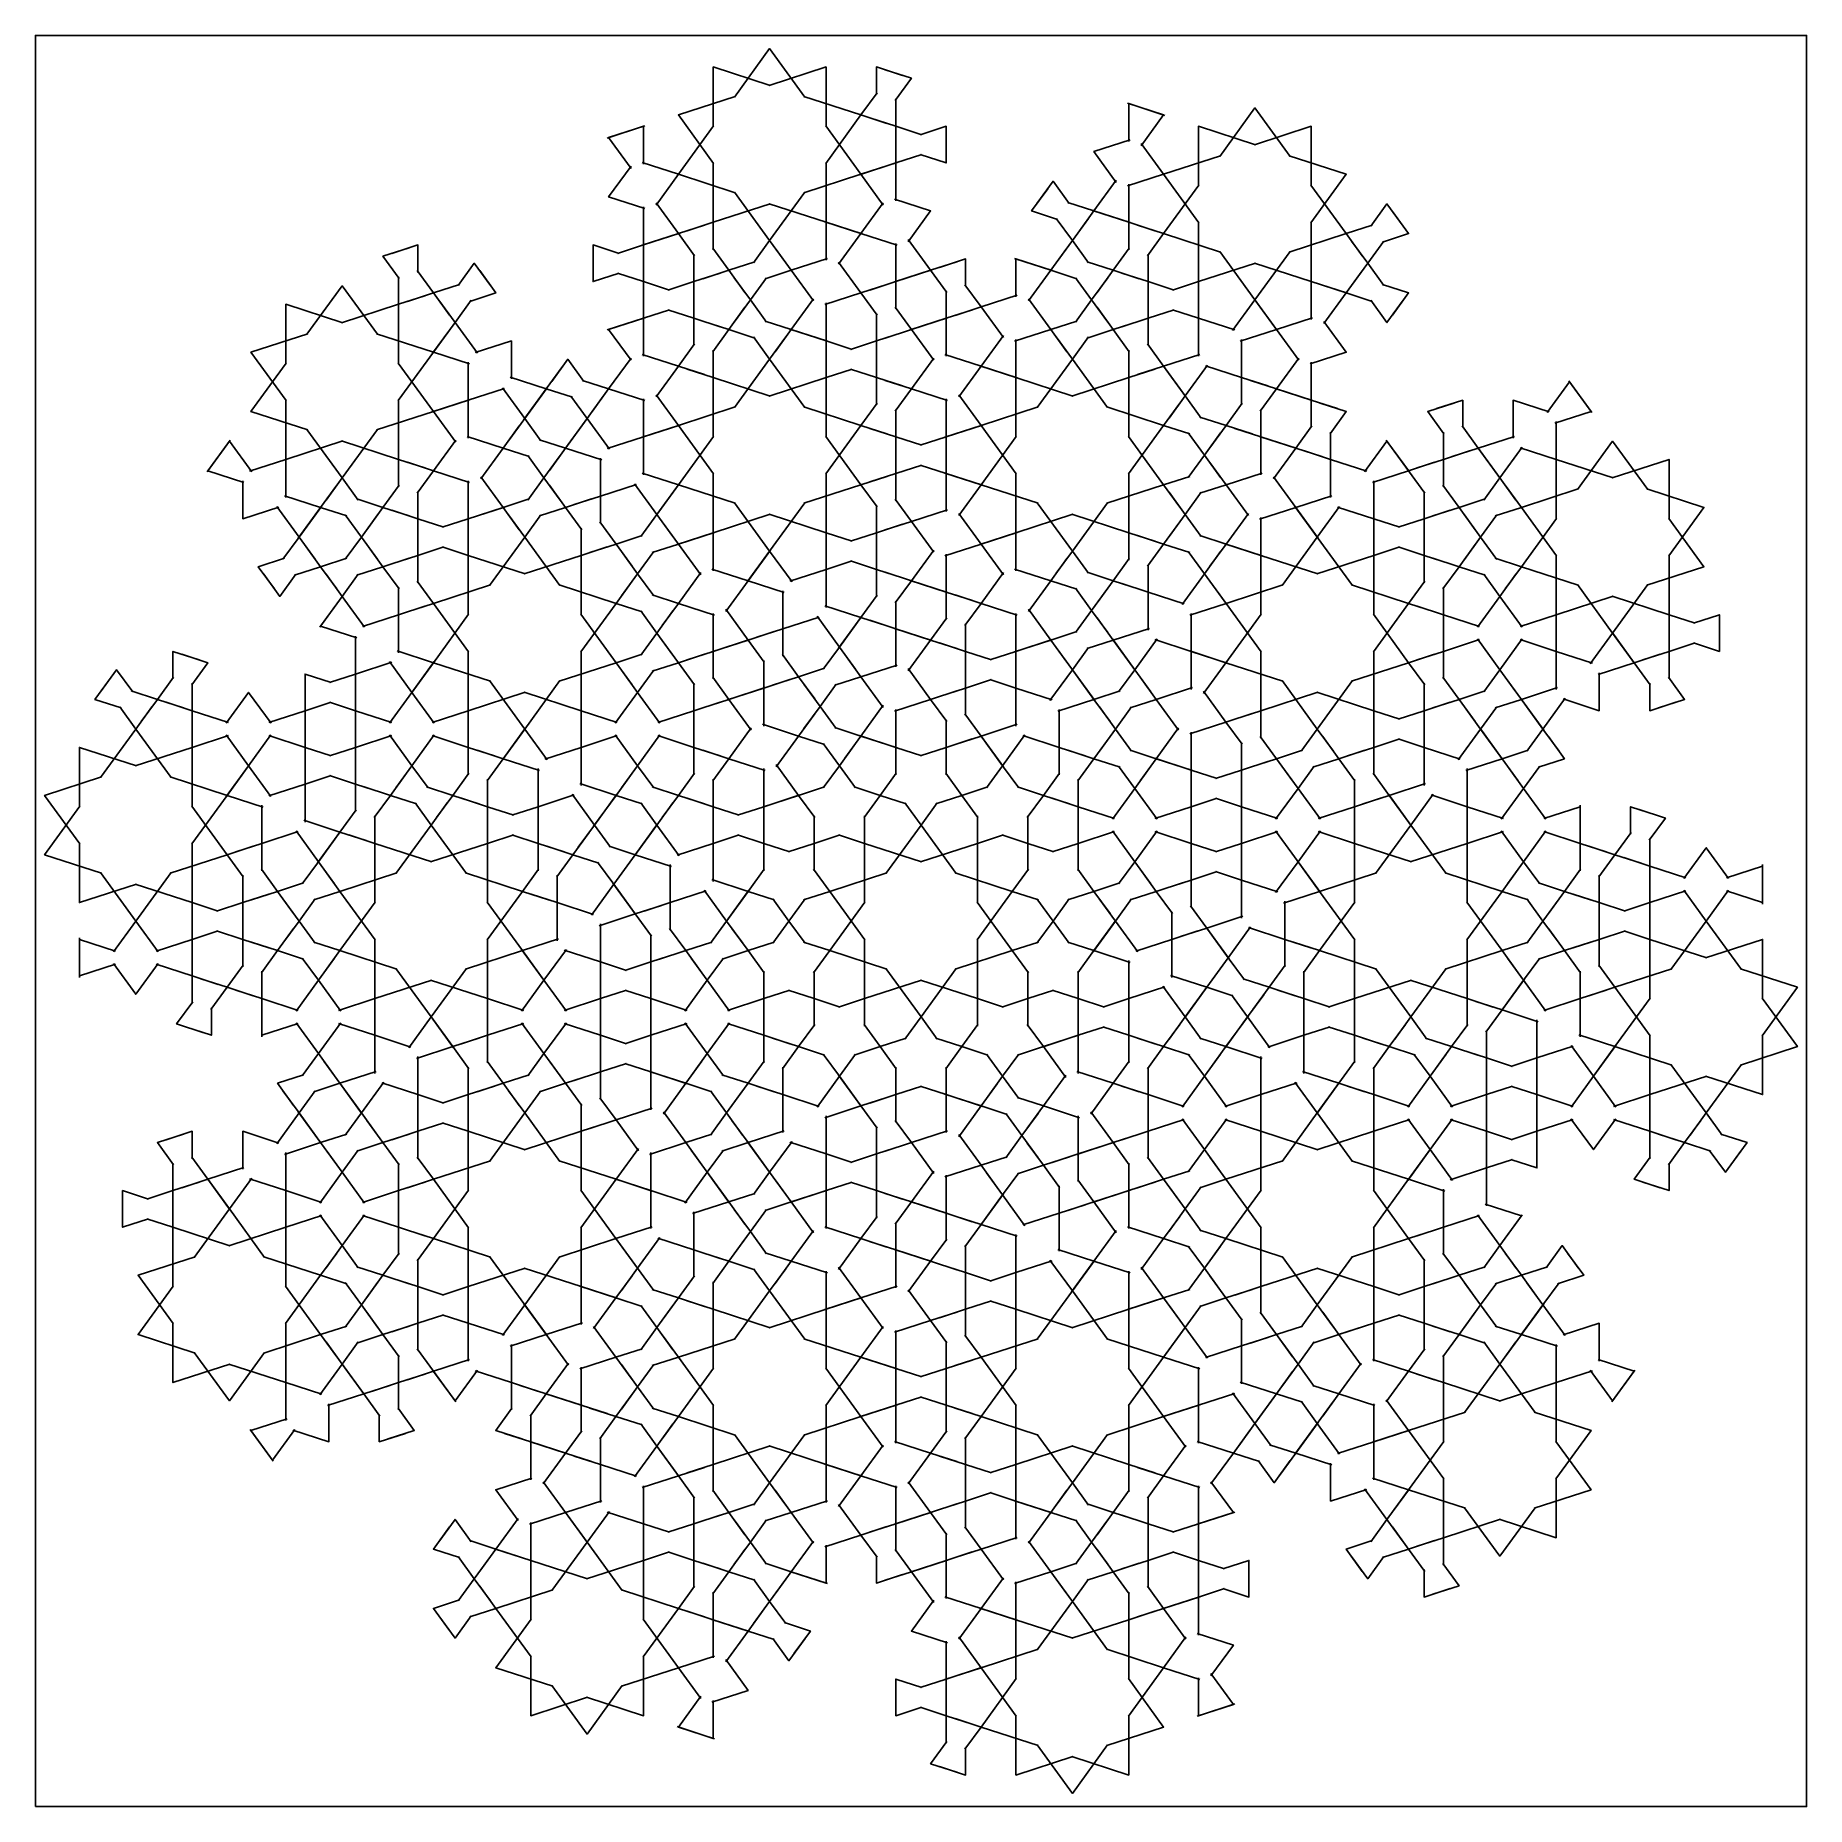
# Model space of a CAD drawing. Header units: millimetres. Extents: x -355 to 355, y -355 to 355.
import ezdxf

# ---------------------------------------------------------------- set-up
doc = ezdxf.new("R2010")
doc.units = ezdxf.units.MM
doc.layers.add('canvas_boundary', color=7, linetype='Continuous', true_color=0x505050)
doc.layers.add('strapwork', color=7, linetype='Continuous', true_color=0xff0000)

msp = doc.modelspace()

# ---------------------------------------------------------------- linework, layer by layer
at = {"layer": 'canvas_boundary'}
msp.add_lwpolyline([(-355, -355), (355, -355), (355, 355), (-355, 355)], close=True, dxfattribs=at)
at = {"layer": 'strapwork', "true_color": 0xff0000}
for points in [[(-74.78, 330.29), (-60.68, 349.71), (-46.57, 330.29)], [(-83.29, 318.36), (-83.29, 342.36), (-60.46, 334.94)], [(-60.89, 334.94), (-38.06, 342.36), (-38.06, 318.36)], [(-17.84, 331.36), (-17.84, 342.36), (-7.38, 338.96)], [(-14.32, 341.22), (-3.86, 337.82), (-10.33, 328.92)], [(-83.16, 303.71), (-97.26, 323.13), (-74.44, 330.54)], [(-24.09, 323.13), (-46.91, 330.54)], [(-24.09, 323.13), (-17.62, 332.02)], [(-10.11, 318.58), (-10.11, 329.58)], [(82.76, 327.84), (97.27, 323.13), (88.3, 310.79)], [(83.29, 312.42), (83.29, 327.67), (97.79, 322.95)], [(-24.09, 323.13), (-38.19, 303.71)], [(-24.09, 323.13), (-13.63, 319.73)], [(-10.11, 318.58), (-20.57, 321.98)], [(119.75, 306.52), (133.85, 325.93), (147.96, 306.52)], [(-125.74, 313.87), (-111.24, 318.58), (-111.24, 303.33)], [(-116.25, 301.71), (-125.21, 314.04), (-110.71, 318.76)], [(-97.26, 299.35), (-83.16, 318.77)], [(-24.09, 299.35), (-38.19, 318.77)], [(-10.11, 318.58), (-10.11, 307.58)], [(-10.11, 318.58), (0.35, 315.19)], [(-10.11, 303.89), (-10.11, 314.89)], [(-0.35, 315.19), (10.11, 318.58), (10.11, 307.58)], [(10.11, 314.89), (10.11, 303.89), (-0.35, 307.29)], [(78.28, 296.09), (69.31, 308.43), (83.82, 313.14)], [(111.24, 294.58), (111.24, 318.58), (134.07, 311.17)], [(133.64, 311.17), (156.47, 318.58), (156.47, 294.58)], [(-10.11, 303.89), (0.35, 307.29)], [(97.27, 299.35), (88.3, 311.69)], [(97.27, 299.35), (120.09, 306.77)], [(147.62, 306.77), (170.44, 299.35), (156.33, 279.93)], [(-110.71, 285.56), (-125.21, 290.27), (-116.25, 302.61)], [(-97.26, 299.35), (-111.77, 304.06)], [(-97.26, 299.35), (-106.23, 287.01)], [(-97.26, 299.35), (-74.44, 291.93)], [(-83.29, 280.11), (-83.29, 304.11)], [(-24.09, 299.35), (-46.91, 291.93)], [(-38.06, 280.11), (-38.06, 304.11)], [(-10.11, 303.89), (-24.62, 299.18)], [(-24.09, 299.35), (-9.58, 304.06)], [(-24.09, 299.35), (-15.12, 287.01)], [(-10.11, 303.89), (-10.11, 288.64)], [(97.27, 299.35), (82.76, 294.64)], [(97.27, 299.35), (111.37, 279.93)], [(-60.68, 272.77), (-74.78, 292.18)], [(-60.68, 272.77), (-46.57, 292.18)], [(54.78, 281.25), (44.31, 284.65), (50.78, 293.55)], [(46.49, 287.64), (52.95, 296.54), (59.42, 287.64)], [(69.31, 284.65), (78.28, 296.99)], [(83.29, 280.11), (83.29, 295.36)], [(97.27, 275.57), (111.37, 294.99)], [(170.44, 275.57), (156.33, 294.99)], [(-111.24, 271.03), (-111.24, 286.28)], [(-97.26, 275.57), (-106.23, 287.91)], [(-83.29, 280.11), (-60.46, 287.53)], [(-38.06, 280.11), (-60.89, 287.53)], [(-24.09, 275.57), (-15.12, 287.91)], [(-10.64, 289.37), (3.86, 284.65), (-5.1, 272.32)], [(69.31, 284.65), (58.85, 288.05)], [(69.31, 284.65), (62.85, 275.75)], [(83.29, 280.11), (68.79, 284.83)], [(69.31, 284.65), (83.82, 279.94)], [(180.34, 278.56), (186.8, 287.46), (193.27, 278.56)], [(188.98, 284.47), (195.44, 275.57), (184.98, 272.17)], [(-97.26, 275.57), (-86.8, 278.97)], [(-83.29, 280.11), (-93.75, 276.71)], [(-83.29, 280.11), (-83.29, 269.11)], [(-24.09, 275.57), (-38.59, 280.29)], [(-38.06, 280.11), (-38.06, 264.86)], [(-38.06, 280.11), (-23.56, 275.4)], [(60.68, 272.77), (54.21, 281.67)], [(60.68, 272.77), (67.14, 281.67)], [(83.29, 280.11), (83.29, 269.11)], [(83.29, 280.11), (93.75, 276.71)], [(97.27, 275.57), (86.8, 278.97)], [(111.24, 256.34), (111.24, 280.34)], [(156.47, 256.34), (156.47, 280.34)], [(170.44, 275.57), (180.9, 278.97)], [(-209.2, 257.59), (-215.67, 266.49), (-205.2, 269.89)], [(-212.15, 267.63), (-201.69, 271.03), (-201.69, 260.03)], [(-131.46, 260.03), (-131.46, 271.03), (-121, 267.63)], [(-111.24, 271.03), (-121.7, 267.63)], [(-97.26, 275.57), (-111.77, 270.86)], [(-111.24, 271.03), (-96.74, 275.74)], [(-111.24, 271.03), (-111.24, 260.03)], [(-97.26, 275.57), (-90.8, 266.67)], [(-60.68, 272.77), (-67.14, 263.87)], [(-60.68, 272.77), (-54.21, 263.87)], [(-24.09, 275.57), (-33.05, 263.24)], [(-24.09, 275.57), (-9.58, 270.86)], [(-10.11, 256.34), (-10.11, 271.59)], [(3.86, 260.88), (-5.1, 273.22)], [(60.68, 272.77), (54.21, 263.87)], [(60.68, 272.77), (67.14, 263.87)], [(97.27, 275.57), (90.8, 266.67)], [(97.27, 275.57), (120.09, 268.16)], [(170.44, 275.57), (147.62, 268.16)], [(170.44, 275.57), (176.91, 266.67)], [(179.08, 263.68), (172.61, 272.58)], [(179.08, 263.68), (185.54, 272.58)], [(-185.54, 254.79), (-179.08, 263.68), (-172.61, 254.79)], [(-121, 259.74), (-131.46, 256.34), (-131.46, 267.34)], [(-111.24, 256.34), (-111.24, 267.34)], [(-91.01, 256.34), (-91.01, 267.34)], [(-77.04, 260.88), (-83.5, 269.78)], [(-77.04, 260.88), (-66.58, 264.28)], [(-52.04, 260.88), (-58.5, 269.78)], [(-52.04, 260.88), (-37.53, 265.59)], [(-24.09, 251.8), (-33.05, 264.13)], [(3.86, 260.88), (14.33, 264.28)], [(7.38, 262.02), (17.84, 265.42), (17.84, 254.42)], [(52.04, 260.88), (37.54, 265.59)], [(38.06, 250.17), (38.06, 265.42), (52.57, 260.71)], [(52.04, 260.88), (58.51, 269.78)], [(77.04, 260.88), (66.58, 264.28)], [(77.04, 260.88), (83.51, 269.78)], [(91.02, 256.34), (91.02, 267.34)], [(111.24, 256.34), (134.07, 263.75)], [(133.85, 248.99), (119.75, 268.41)], [(156.47, 256.34), (133.64, 263.75)], [(133.85, 248.99), (147.96, 268.41)], [(179.08, 263.68), (172.61, 254.78)], [(179.08, 263.68), (185.54, 254.78)], [(-209.42, 247.26), (-209.42, 258.26)], [(-195.44, 251.8), (-201.91, 260.7)], [(-176.91, 260.7), (-170.44, 251.8), (-180.9, 248.4)], [(-111.24, 256.34), (-121.7, 259.74)], [(-111.24, 256.34), (-111.24, 245.34)], [(-111.24, 256.34), (-100.78, 252.94)], [(-91.01, 256.34), (-101.48, 252.94)], [(-91.01, 256.34), (-80.55, 259.74)], [(-91.01, 256.34), (-91.01, 245.34)], [(-77.04, 260.88), (-87.5, 257.48)], [(-77.04, 260.88), (-70.57, 251.98)], [(-68.4, 248.99), (-74.87, 257.89)], [(-68.4, 248.99), (-61.94, 257.89)], [(-52.04, 260.88), (-62.5, 257.48)], [(-52.04, 260.88), (-43.07, 248.54)], [(-10.11, 256.34), (-20.57, 252.94)], [(3.86, 260.88), (-10.64, 256.17)], [(-10.11, 256.34), (4.39, 261.05)], [(-10.11, 256.34), (-10.11, 245.34)], [(3.86, 260.88), (10.33, 251.98)], [(52.04, 260.88), (43.08, 248.54)], [(52.04, 260.88), (62.5, 257.48)], [(68.4, 248.99), (61.94, 257.89)], [(68.4, 248.99), (74.87, 257.89)], [(77.04, 260.88), (70.57, 251.98)], [(77.04, 260.88), (87.5, 257.48)], [(91.02, 256.34), (80.55, 259.74)], [(91.02, 256.34), (91.02, 245.34)], [(91.02, 256.34), (101.48, 252.94)], [(111.24, 256.34), (100.78, 252.94)], [(111.24, 256.34), (111.24, 245.34)], [(170.44, 251.8), (155.94, 256.51)], [(156.47, 256.34), (156.47, 241.09)], [(156.47, 256.34), (170.97, 251.62)], [(170.44, 251.8), (176.91, 260.69)], [(-246.14, 235.19), (-232.03, 254.6), (-217.92, 235.19)], [(-209.42, 247.26), (-198.95, 250.66)], [(-195.44, 251.8), (-205.9, 248.4)], [(-195.44, 251.8), (-184.98, 255.2)], [(-195.44, 251.8), (-188.97, 242.9)], [(-186.8, 239.91), (-193.27, 248.81)], [(-186.8, 239.91), (-180.34, 248.81)], [(-111.24, 241.64), (-111.24, 252.64)], [(-91.01, 241.64), (-91.01, 252.64)], [(-68.4, 248.99), (-74.87, 240.09)], [(-68.4, 248.99), (-61.94, 240.09)], [(-52.04, 237.1), (-43.07, 249.44)], [(-24.09, 251.8), (-38.59, 247.08)], [(-24.09, 251.8), (-13.63, 255.2)], [(-24.09, 251.8), (-17.62, 242.9)], [(10.11, 241.64), (10.11, 252.64)], [(24.09, 246.18), (17.62, 255.08)], [(24.09, 246.18), (38.59, 250.9)], [(52.04, 237.1), (43.08, 249.44)], [(68.4, 248.99), (61.94, 240.09)], [(68.4, 248.99), (74.87, 240.09)], [(91.02, 241.64), (91.02, 252.64)], [(111.24, 241.64), (111.24, 252.64)], [(133.85, 248.99), (124.89, 236.65)], [(142.49, 237.1), (133.53, 249.44)], [(133.85, 248.99), (142.82, 236.65)], [(170.44, 251.8), (161.48, 239.46)], [(170.44, 251.8), (180.9, 248.4)], [(193.27, 248.81), (186.8, 239.91), (180.34, 248.81)], [(184.98, 255.19), (195.44, 251.8), (188.98, 242.9)], [(-254.64, 223.26), (-254.64, 247.26), (-231.82, 239.84)], [(-209.42, 247.26), (-232.24, 239.84)], [(-209.42, 247.26), (-209.42, 223.26)], [(-111.24, 241.64), (-125.74, 236.93)], [(-116.25, 224.76), (-125.21, 237.1), (-110.71, 241.81)], [(-111.24, 241.64), (-100.78, 245.04)], [(-111.24, 241.64), (-111.24, 226.39)], [(-91.01, 241.64), (-101.48, 245.04)], [(-91.01, 241.64), (-91.01, 230.64)], [(-91.01, 241.64), (-80.55, 238.24)], [(-77.04, 237.1), (-70.57, 246)], [(-38.06, 232.56), (-38.06, 247.81)], [(-17.84, 232.56), (-17.84, 243.56)], [(-3.86, 237.1), (-10.33, 246)], [(10.11, 241.64), (-4.39, 236.93)], [(-3.86, 237.1), (10.64, 241.81)], [(10.11, 241.64), (20.58, 245.04)], [(10.11, 241.64), (10.11, 226.39)], [(24.09, 246.18), (13.63, 242.78)], [(24.09, 246.18), (33.05, 233.85)], [(77.04, 237.1), (70.57, 246)], [(91.02, 241.64), (80.55, 238.24)], [(91.02, 241.64), (101.48, 245.04)], [(91.02, 241.64), (91.02, 230.64)], [(111.24, 241.64), (100.78, 245.04)], [(111.24, 241.64), (111.24, 226.39)], [(111.24, 241.64), (125.74, 236.93)], [(142.49, 237.1), (156.99, 241.81)], [(-254.51, 208.6), (-268.62, 228.02), (-245.79, 235.44)], [(-195.44, 228.02), (-218.27, 235.44)], [(-186.8, 239.91), (-195.77, 227.57)], [(-195.44, 228.02), (-186.48, 240.36)], [(-186.8, 239.91), (-177.84, 227.57)], [(-77.04, 237.1), (-87.5, 240.5)], [(-77.04, 237.1), (-83.5, 228.2)], [(-77.04, 237.1), (-66.58, 233.7)], [(-52.04, 237.1), (-62.5, 240.5)], [(-52.04, 237.1), (-58.5, 228.2)], [(-38.06, 232.56), (-52.57, 237.27)], [(-52.04, 237.1), (-37.53, 232.39)], [(-17.84, 232.56), (-7.38, 235.96)], [(-3.86, 237.1), (-14.32, 233.7)], [(-3.86, 237.1), (5.1, 224.76)], [(24.09, 222.41), (33.05, 234.74)], [(52.04, 237.1), (37.54, 232.39)], [(52.04, 237.1), (62.5, 240.5)], [(52.04, 237.1), (58.51, 228.2)], [(77.04, 237.1), (66.58, 233.7)], [(77.04, 237.1), (87.5, 240.5)], [(77.04, 237.1), (83.51, 228.2)], [(142.49, 237.1), (127.99, 232.39)], [(142.49, 237.1), (151.45, 224.76)], [(161.48, 240.36), (170.44, 228.02), (155.94, 223.31)], [(-195.44, 228.02), (-209.55, 208.6)], [(-195.44, 228.02), (-180.94, 223.31)], [(-178.69, 227.85), (-164.19, 232.56), (-164.19, 217.31)], [(-97.26, 222.41), (-90.8, 231.31)], [(-83.29, 217.87), (-83.29, 228.87)], [(-60.68, 225.21), (-67.14, 234.11)], [(-60.68, 225.21), (-54.21, 234.11)], [(-38.06, 232.56), (-38.06, 221.56)], [(-38.06, 232.56), (-27.6, 229.16)], [(-38.06, 217.87), (-38.06, 228.87)], [(-17.84, 232.56), (-28.3, 229.16)], [(-17.84, 232.56), (-17.84, 221.56)], [(-17.84, 217.87), (-17.84, 228.87)], [(38.06, 217.87), (38.06, 233.12)], [(60.68, 225.21), (54.21, 234.11)], [(60.68, 225.21), (67.14, 234.11)], [(83.29, 217.87), (83.29, 228.87)], [(97.27, 222.41), (90.8, 231.31)], [(128.52, 217.87), (128.52, 233.12)], [(-245.79, 196.83), (-268.62, 204.24), (-254.51, 223.66)], [(-195.44, 204.24), (-209.55, 223.66)], [(-181.46, 208.79), (-181.46, 224.04)], [(-150.21, 213.33), (-143.75, 222.22)], [(-148.04, 216.31), (-141.58, 225.21), (-135.11, 216.31)], [(-125.21, 213.33), (-116.25, 225.66)], [(-97.26, 222.41), (-111.77, 227.12)], [(-97.26, 222.41), (-106.23, 210.07)], [(-97.26, 222.41), (-86.8, 219.01)], [(-83.29, 217.87), (-93.75, 221.27)], [(-60.68, 225.21), (-74.78, 205.8)], [(-60.68, 225.21), (-46.57, 205.8)], [(-38.06, 217.87), (-27.6, 221.27)], [(-17.84, 217.87), (-28.3, 221.27)], [(-3.86, 213.32), (5.1, 225.66)], [(24.09, 222.41), (9.59, 227.12)], [(24.09, 222.41), (15.13, 210.07)], [(38.06, 217.87), (23.56, 222.58)], [(24.09, 222.41), (38.59, 217.69)], [(60.68, 225.21), (46.57, 205.8)], [(60.68, 225.21), (74.78, 205.8)], [(83.29, 217.87), (93.75, 221.26)], [(97.27, 222.41), (86.8, 219.01)], [(105.9, 210.52), (96.94, 222.86)], [(97.27, 222.41), (111.77, 227.12)], [(97.27, 222.41), (106.23, 210.07)], [(105.9, 210.52), (114.87, 222.86)], [(128.52, 217.87), (114.01, 222.58)], [(142.49, 213.32), (151.45, 225.66)], [(156.47, 208.78), (156.47, 224.03)], [(-181.46, 208.79), (-166.96, 213.5)], [(-158.85, 201.44), (-167.82, 213.78)], [(-150.21, 213.33), (-164.72, 218.04)], [(-150.21, 213.33), (-159.18, 200.99)], [(-158.85, 201.44), (-149.89, 213.77)], [(-150.21, 213.33), (-139.75, 209.93)], [(-125.21, 213.33), (-135.68, 216.72)], [(-125.21, 213.33), (-131.68, 204.43)], [(-125.21, 213.33), (-110.71, 208.61)], [(-83.29, 217.87), (-83.29, 193.87)], [(-83.29, 217.87), (-60.46, 210.45)], [(-38.06, 217.87), (-60.89, 210.45)], [(-38.06, 217.87), (-38.06, 193.87)], [(-17.84, 217.87), (-17.84, 206.87)], [(-17.84, 217.87), (-7.38, 214.47)], [(-3.86, 213.32), (-14.32, 216.72)], [(-3.86, 213.32), (-10.33, 204.43)], [(-3.86, 213.32), (10.64, 208.61)], [(38.06, 217.87), (38.06, 193.87)], [(38.06, 217.87), (60.89, 210.45)], [(83.29, 217.87), (60.46, 210.45)], [(83.29, 217.87), (83.29, 193.87)], [(128.52, 217.87), (128.52, 206.87)], [(128.52, 217.87), (138.98, 214.47)], [(142.49, 213.32), (132.03, 216.72)], [(142.49, 213.32), (136.02, 204.43)], [(156.47, 208.78), (141.96, 213.5)], [(142.49, 213.32), (156.99, 208.61)], [(251.02, 203.79), (259.98, 216.13), (268.94, 203.79)], [(259.65, 216.58), (268.62, 204.24), (254.11, 199.53)], [(-254.64, 185.01), (-254.64, 209.01)], [(-209.42, 185.01), (-209.42, 209.01)], [(-181.46, 208.79), (-195.97, 204.07)], [(-195.44, 204.24), (-180.94, 208.96)], [(-181.46, 208.79), (-181.46, 193.54)], [(-133.85, 201.44), (-140.32, 210.34)], [(-133.85, 201.44), (-127.39, 210.34)], [(-111.24, 194.09), (-111.24, 209.34)], [(-97.26, 198.63), (-106.23, 210.97)], [(-97.26, 198.63), (-74.44, 206.05)], [(-24.09, 198.63), (-46.91, 206.05)], [(-24.09, 198.63), (-17.62, 207.53)], [(10.11, 194.09), (10.11, 209.34)], [(24.09, 198.63), (15.13, 210.97)], [(24.09, 198.63), (46.91, 206.05)], [(97.27, 198.63), (74.44, 206.05)], [(97.27, 198.63), (103.73, 207.53)], [(105.9, 210.52), (99.44, 201.62)], [(105.9, 210.52), (112.37, 201.62)], [(122.27, 198.63), (128.73, 207.53)], [(156.47, 208.78), (156.47, 197.78)], [(156.47, 208.78), (166.93, 205.38)], [(159.98, 207.64), (170.44, 204.24), (163.98, 195.34)], [(209.63, 195.34), (203.17, 204.24), (213.63, 207.64)], [(206.68, 205.38), (217.14, 208.78), (217.14, 197.78)], [(237.37, 193.53), (237.37, 208.78), (251.87, 204.07)], [(-195.44, 204.24), (-218.27, 196.83)], [(-195.44, 204.24), (-186.48, 191.91)], [(-158.85, 201.44), (-165.32, 192.54)], [(-158.85, 201.44), (-152.39, 192.54)], [(-133.85, 201.44), (-142.82, 189.1)], [(-142.49, 189.55), (-133.53, 201.89)], [(-133.85, 201.44), (-124.89, 189.1)], [(-111.24, 194.09), (-96.74, 198.8)], [(-10.11, 194.09), (-10.11, 205.09)], [(10.11, 194.09), (24.62, 198.8)], [(122.27, 198.63), (111.8, 202.03)], [(136.24, 194.09), (136.24, 205.09)], [(254.64, 185.01), (254.64, 200.26)], [(-286.22, 180.02), (-277.25, 192.36), (-268.29, 180.02)], [(-271.39, 175.76), (-285.89, 180.47), (-276.93, 192.81)], [(-254.64, 185.01), (-231.82, 192.43)], [(-232.03, 177.66), (-246.14, 197.08)], [(-209.42, 185.01), (-232.24, 192.43)], [(-232.03, 177.66), (-217.92, 197.08)], [(-195.44, 180.47), (-186.48, 192.81)], [(-167.49, 189.55), (-181.99, 194.26)], [(-167.49, 189.55), (-161.02, 198.45)], [(-142.49, 189.55), (-152.95, 192.95)], [(-111.24, 194.09), (-125.74, 189.38)], [(-97.26, 198.63), (-111.77, 193.92)], [(-111.24, 194.09), (-111.24, 178.84)], [(-97.26, 198.63), (-83.16, 179.21)], [(-97.26, 174.85), (-83.16, 194.27)], [(-24.09, 198.63), (-38.19, 179.21)], [(-24.09, 174.85), (-38.19, 194.27)], [(-24.09, 198.63), (-13.63, 195.23)], [(-10.11, 194.09), (-20.57, 197.49)], [(-10.11, 194.09), (-10.11, 183.09)], [(-10.11, 194.09), (0.35, 190.69)], [(10.11, 194.09), (-0.35, 190.69)], [(24.09, 198.63), (9.59, 193.92)], [(10.11, 194.09), (10.11, 183.09)], [(24.09, 198.63), (38.2, 179.21)], [(24.09, 174.85), (38.2, 194.27)], [(97.27, 198.63), (83.16, 179.21)], [(97.27, 174.85), (83.16, 194.27)], [(97.27, 198.63), (107.73, 195.23)], [(113.63, 186.74), (107.16, 195.64)], [(113.63, 186.74), (120.09, 195.64)], [(122.27, 198.63), (115.8, 189.73)], [(122.27, 198.63), (132.73, 195.23)], [(136.24, 194.09), (125.78, 197.49)], [(150.22, 189.55), (135.71, 194.26)], [(136.24, 194.09), (136.24, 178.84)], [(136.24, 194.09), (150.74, 189.38)], [(150.22, 189.55), (156.68, 198.45)], [(164.19, 185.01), (164.19, 196.01)], [(177.84, 180.02), (186.8, 192.35), (195.77, 180.02)], [(195.44, 180.47), (186.48, 192.8)], [(209.42, 185.01), (209.42, 196.01)], [(223.39, 189.55), (216.93, 198.45)], [(223.39, 189.55), (237.9, 194.26)], [(263.15, 172.94), (277.25, 192.35), (291.36, 172.94)], [(-254.64, 185.01), (-269.14, 180.3)], [(-254.64, 185.01), (-254.64, 169.76)], [(-209.42, 185.01), (-209.42, 174.01)], [(-209.42, 185.01), (-198.95, 181.61)], [(-167.49, 189.55), (-176.45, 177.21)], [(-167.49, 189.55), (-157.03, 186.15)], [(-151.13, 177.66), (-157.59, 186.56)], [(-151.13, 177.66), (-144.66, 186.56)], [(-142.49, 189.55), (-148.95, 180.65)], [(-142.49, 189.55), (-127.99, 184.84)], [(-128.51, 170.31), (-128.51, 185.56)], [(-10.11, 179.4), (-10.11, 190.4)], [(10.11, 179.39), (10.11, 190.39)], [(113.63, 186.74), (107.16, 177.84)], [(113.63, 186.74), (120.09, 177.84)], [(150.22, 189.55), (141.25, 177.21)], [(150.22, 189.55), (160.68, 186.15)], [(164.19, 185.01), (153.73, 188.41)], [(164.19, 185.01), (164.19, 169.76)], [(164.19, 185.01), (178.69, 180.29)], [(209.42, 185.01), (198.96, 181.61)], [(209.42, 185.01), (219.88, 188.41)], [(209.42, 185.01), (209.42, 174.01)], [(223.39, 189.55), (212.93, 186.15)], [(232.03, 177.66), (223.07, 190)], [(223.39, 189.55), (232.36, 177.21)], [(232.03, 177.66), (240.99, 190)], [(254.64, 185.01), (240.14, 189.72)], [(254.64, 185.01), (254.64, 161.01)], [(254.64, 185.01), (277.47, 177.59)], [(277.04, 177.59), (299.87, 185.01), (299.87, 161.01)], [(-232.03, 177.66), (-238.49, 168.76)], [(-232.03, 177.66), (-225.56, 168.76)], [(-195.44, 180.47), (-205.9, 183.87)], [(-195.44, 180.47), (-201.91, 171.57)], [(-195.44, 180.47), (-180.94, 175.76)], [(-167.49, 165.77), (-176.45, 178.11)], [(-151.13, 177.66), (-157.59, 168.76)], [(-151.13, 177.66), (-144.66, 168.76)], [(-97.26, 174.85), (-111.77, 179.57)], [(-83.29, 155.62), (-83.29, 179.62)], [(-38.06, 155.62), (-38.06, 179.62)], [(-24.09, 174.85), (-13.63, 178.25)], [(-10.11, 179.4), (-20.57, 176)], [(-10.11, 179.4), (0.35, 182.79)], [(-10.11, 179.4), (-10.11, 168.4)], [(10.11, 179.39), (-0.35, 182.79)], [(24.09, 174.85), (9.59, 179.57)], [(10.11, 179.39), (10.11, 164.14)], [(10.11, 179.39), (24.62, 174.68)], [(38.06, 155.62), (38.06, 179.62)], [(83.29, 155.62), (83.29, 179.62)], [(97.27, 174.85), (107.73, 178.25)], [(122.27, 174.85), (115.8, 183.75)], [(122.27, 174.85), (136.77, 179.57)], [(150.22, 165.77), (141.25, 178.11)], [(195.44, 180.47), (180.94, 175.75)], [(195.44, 180.47), (205.9, 183.87)], [(195.44, 180.47), (201.91, 171.57)], [(232.03, 177.66), (225.56, 168.76)], [(232.03, 177.66), (238.5, 168.76)], [(-257.41, 165.94), (-271.92, 161.23), (-271.92, 176.48)], [(-240.67, 165.77), (-255.17, 170.49)], [(-240.67, 165.77), (-234.2, 174.67)], [(-215.67, 165.77), (-209.2, 174.67)], [(-201.69, 161.23), (-201.69, 172.23)], [(-181.46, 161.23), (-181.46, 176.48)], [(-142.49, 165.77), (-148.95, 174.67)], [(-128.51, 170.31), (-114.01, 175.03)], [(-105.9, 162.97), (-114.86, 175.3)], [(-97.26, 174.85), (-106.23, 162.52)], [(-105.9, 162.97), (-96.94, 175.3)], [(-97.26, 174.85), (-74.44, 167.44)], [(-24.09, 174.85), (-46.91, 167.44)], [(-24.09, 174.85), (-17.62, 165.96)], [(24.09, 174.85), (15.13, 162.52)], [(24.09, 174.85), (46.91, 167.44)], [(97.27, 174.85), (74.44, 167.44)], [(97.27, 174.85), (103.73, 165.95)], [(105.9, 162.97), (99.44, 171.86)], [(105.9, 162.97), (112.37, 171.86)], [(122.27, 174.85), (111.8, 171.45)], [(122.27, 174.85), (131.23, 162.52)], [(150.22, 165.77), (164.72, 170.48)], [(181.47, 161.23), (181.47, 176.48)], [(201.69, 161.23), (201.69, 172.23)], [(215.67, 165.77), (209.2, 174.67)], [(240.67, 165.77), (234.2, 174.67)], [(240.67, 165.77), (263.49, 173.19)], [(291.02, 173.19), (313.84, 165.77), (299.74, 146.36)], [(-249.3, 153.89), (-258.27, 166.22)], [(-240.67, 165.77), (-249.63, 153.44)], [(-249.3, 153.89), (-240.34, 166.22)], [(-240.67, 165.77), (-230.2, 162.37)], [(-215.67, 165.77), (-226.13, 169.17)], [(-215.67, 165.77), (-222.13, 156.87)], [(-215.67, 165.77), (-205.2, 162.37)], [(-201.69, 161.23), (-212.15, 164.63)], [(-167.49, 165.77), (-181.99, 161.06)], [(-181.46, 161.23), (-166.96, 165.94)], [(-167.49, 165.77), (-157.03, 169.17)], [(-167.49, 165.77), (-161.02, 156.87)], [(-142.49, 165.77), (-152.95, 162.37)], [(-142.49, 165.77), (-132.03, 169.17)], [(-142.49, 165.77), (-136.02, 156.87)], [(-128.51, 170.31), (-138.98, 166.91)], [(-128.51, 170.31), (-128.51, 159.31)], [(-60.68, 148.27), (-74.78, 167.69)], [(-60.68, 148.27), (-46.57, 167.69)], [(-17.84, 155.62), (-17.84, 166.62)], [(-3.86, 160.16), (-10.33, 169.06)], [(-3.86, 160.16), (10.64, 164.87)], [(24.09, 151.08), (15.13, 163.41)], [(60.68, 148.27), (46.57, 167.69)], [(60.68, 148.27), (74.78, 167.69)], [(122.27, 151.08), (131.23, 163.41)], [(150.22, 165.77), (135.71, 161.06)], [(158.85, 153.88), (149.89, 166.22)], [(150.22, 165.77), (159.18, 153.43)], [(158.85, 153.88), (167.82, 166.22)], [(181.47, 161.23), (166.96, 165.94)], [(201.69, 161.23), (212.15, 164.63)], [(215.67, 165.77), (205.21, 162.37)], [(215.67, 165.77), (226.13, 169.17)], [(215.67, 165.77), (222.13, 156.87)], [(240.67, 165.77), (230.21, 162.37)], [(240.67, 165.77), (254.77, 146.36)], [(-224.3, 153.89), (-230.77, 162.78)], [(-224.3, 153.89), (-217.84, 162.78)], [(-201.69, 161.23), (-201.69, 150.23)], [(-201.69, 161.23), (-191.23, 157.83)], [(-201.69, 146.54), (-201.69, 157.54)], [(-181.46, 161.23), (-191.93, 157.83)], [(-181.46, 161.23), (-181.46, 150.23)], [(-181.46, 146.54), (-181.46, 157.54)], [(-158.85, 153.89), (-165.32, 162.78)], [(-158.85, 153.89), (-152.39, 162.78)], [(-136.24, 146.54), (-136.24, 157.54)], [(-122.26, 151.08), (-128.73, 159.98)], [(-105.9, 162.97), (-112.37, 154.07)], [(-105.9, 162.97), (-99.44, 154.07)], [(-97.26, 151.08), (-103.73, 159.98)], [(-83.29, 155.62), (-60.46, 163.04)], [(-38.06, 155.62), (-60.89, 163.03)], [(-17.84, 155.62), (-7.38, 159.02)], [(-3.86, 160.16), (-14.32, 156.76)], [(-3.86, 160.16), (5.1, 147.82)], [(38.06, 155.62), (60.89, 163.03)], [(83.29, 155.62), (60.46, 163.03)], [(97.27, 151.08), (103.73, 159.98)], [(105.9, 162.97), (99.44, 154.07)], [(105.9, 162.97), (112.37, 154.07)], [(136.24, 146.54), (136.24, 161.79)], [(181.47, 161.23), (181.47, 150.23)], [(181.47, 161.23), (191.93, 157.83)], [(181.47, 146.54), (181.47, 157.54)], [(201.69, 161.23), (191.23, 157.83)], [(201.69, 161.23), (201.69, 150.23)], [(201.69, 146.54), (201.69, 157.54)], [(224.3, 153.88), (217.84, 162.78)], [(224.3, 153.88), (230.77, 162.78)], [(240.67, 142), (254.77, 161.41)], [(299.74, 161.41), (313.84, 142), (291.02, 134.58)], [(-249.3, 153.89), (-255.77, 144.99)], [(-249.3, 153.89), (-242.84, 144.99)], [(-240.67, 142), (-247.13, 150.9)], [(-224.3, 153.89), (-230.77, 144.99)], [(-224.3, 153.89), (-217.84, 144.99)], [(-215.67, 142), (-222.13, 150.9)], [(-201.69, 146.54), (-191.23, 149.94)], [(-181.46, 146.54), (-191.93, 149.94)], [(-158.85, 153.89), (-172.96, 134.47)], [(-158.85, 153.89), (-144.75, 134.47)], [(-136.24, 146.54), (-125.78, 149.94)], [(-122.26, 151.08), (-132.73, 147.68)], [(-122.26, 151.08), (-111.8, 154.48)], [(-122.26, 151.08), (-115.8, 142.18)], [(-97.26, 151.08), (-107.73, 147.68)], [(-83.29, 155.62), (-97.79, 150.91)], [(-97.26, 151.08), (-82.76, 155.79)], [(-97.26, 151.08), (-88.3, 138.74)], [(-83.29, 155.62), (-83.29, 140.37)], [(-38.06, 155.62), (-38.06, 144.62)], [(-38.06, 155.62), (-27.6, 152.22)], [(-38.06, 140.92), (-38.06, 151.92)], [(-17.84, 155.62), (-28.3, 152.22)], [(-17.84, 155.62), (-17.84, 144.62)], [(-17.84, 140.92), (-17.84, 151.92)], [(24.09, 151.08), (9.59, 146.36)], [(38.06, 155.62), (23.56, 150.91)], [(24.09, 151.08), (38.59, 155.79)], [(24.09, 151.08), (33.05, 138.74)], [(38.06, 155.62), (38.06, 140.37)], [(83.29, 155.62), (83.29, 144.62)], [(83.29, 155.62), (93.75, 152.22)], [(97.27, 151.08), (86.8, 154.48)], [(97.27, 151.08), (90.8, 142.18)], [(97.27, 151.08), (107.73, 147.68)], [(122.27, 151.08), (111.8, 154.48)], [(122.27, 151.08), (115.8, 142.18)], [(136.24, 146.54), (121.74, 151.25)], [(122.27, 151.08), (136.77, 146.36)], [(158.85, 153.88), (144.75, 134.47)], [(158.85, 153.88), (172.96, 134.47)], [(181.47, 146.54), (191.93, 149.94)], [(201.69, 146.54), (191.23, 149.94)], [(215.67, 142), (222.13, 150.89)], [(224.3, 153.88), (217.84, 144.98)], [(224.3, 153.88), (230.77, 144.98)], [(-259.2, 133.1), (-265.67, 142), (-255.2, 145.4)], [(-240.67, 142), (-230.2, 145.4)], [(-215.67, 142), (-205.2, 145.4)], [(-201.69, 146.54), (-212.15, 143.14)], [(-201.69, 146.54), (-201.69, 135.54)], [(-181.46, 146.54), (-181.46, 122.54)], [(-181.46, 146.54), (-158.64, 139.12)], [(-136.24, 146.54), (-159.06, 139.12)], [(-136.24, 146.54), (-136.24, 122.54)], [(-113.63, 139.19), (-120.09, 148.09)], [(-113.63, 139.19), (-107.16, 148.09)], [(-60.68, 148.27), (-69.64, 135.93)], [(-69.31, 136.38), (-60.35, 148.72)], [(-60.68, 148.27), (-51.71, 135.93)], [(-38.06, 140.92), (-27.6, 144.32)], [(-17.84, 140.92), (-28.3, 144.32)], [(-3.86, 136.38), (5.1, 148.72)], [(10.11, 131.84), (10.11, 147.09)], [(52.04, 136.38), (58.51, 145.28)], [(60.68, 148.27), (54.21, 139.37)], [(60.68, 148.27), (67.14, 139.37)], [(77.04, 136.38), (83.51, 145.28)], [(91.02, 131.84), (91.02, 142.84)], [(113.63, 139.19), (107.16, 148.09)], [(113.63, 139.19), (120.09, 148.09)], [(136.24, 146.54), (136.24, 122.54)], [(136.24, 146.54), (159.07, 139.12)], [(181.47, 146.54), (158.64, 139.12)], [(181.47, 146.54), (181.47, 122.54)], [(201.69, 146.54), (201.69, 135.54)], [(201.69, 146.54), (212.15, 143.14)], [(215.67, 142), (205.21, 145.39)], [(240.67, 142), (230.21, 145.39)], [(254.64, 122.76), (254.64, 146.76)], [(299.87, 122.76), (299.87, 146.76)], [(-250.56, 139.01), (-257.03, 130.11), (-263.49, 139.01)], [(-240.67, 142), (-251.13, 138.6)], [(-240.67, 142), (-234.2, 133.1)], [(-232.03, 130.11), (-238.49, 139.01)], [(-232.03, 130.11), (-225.56, 139.01)], [(-215.67, 142), (-226.13, 138.6)], [(-215.67, 142), (-209.2, 133.1)], [(-195.44, 127.3), (-201.91, 136.2)], [(-122.26, 127.3), (-115.8, 136.2)], [(-113.63, 139.19), (-120.09, 130.29)], [(-113.63, 139.19), (-107.16, 130.29)], [(-97.26, 127.3), (-88.3, 139.64)], [(-69.31, 136.38), (-83.82, 141.1)], [(-69.31, 136.38), (-78.28, 124.05)], [(-69.31, 136.38), (-54.81, 131.67)], [(-38.06, 140.92), (-52.57, 136.21)], [(-38.06, 140.92), (-38.06, 125.67)], [(-17.84, 140.92), (-17.84, 129.92)], [(-17.84, 140.92), (-7.38, 137.52)], [(-3.86, 136.38), (-14.32, 139.78)], [(-3.86, 136.38), (-10.33, 127.48)], [(10.11, 131.84), (-4.39, 136.55)], [(-3.86, 136.38), (10.64, 131.67)], [(24.09, 127.3), (33.05, 139.64)], [(52.04, 136.38), (37.54, 141.09)], [(52.04, 136.38), (43.08, 124.04)], [(52.04, 136.38), (62.5, 132.98)], [(77.04, 136.38), (66.58, 139.78)], [(77.04, 136.38), (70.57, 127.48)], [(77.04, 136.38), (87.5, 132.98)], [(91.02, 131.84), (80.55, 135.24)], [(113.63, 139.19), (104.66, 126.85)], [(122.27, 127.3), (113.3, 139.64)], [(113.63, 139.19), (122.59, 126.85)], [(195.44, 127.3), (201.91, 136.2)], [(215.67, 142), (209.2, 133.1)], [(215.67, 142), (226.13, 138.6)], [(232.03, 130.11), (225.56, 139.01)], [(232.03, 130.11), (238.5, 139.01)], [(240.67, 142), (234.2, 133.1)], [(240.67, 142), (263.49, 134.58)], [(-232.03, 130.11), (-240.99, 117.77)], [(-226.16, 113.51), (-240.67, 118.22), (-231.7, 130.56)], [(-232.03, 130.11), (-223.06, 117.77)], [(-209.42, 122.76), (-209.42, 133.76)], [(-195.44, 127.3), (-172.61, 134.72)], [(-122.26, 127.3), (-145.09, 134.72)], [(-97.26, 127.3), (-107.73, 130.7)], [(-55.34, 117.15), (-55.34, 132.4)], [(-24.09, 121.69), (-17.62, 130.59)], [(-10.11, 117.15), (-10.11, 128.15)], [(10.11, 131.84), (10.11, 120.84)], [(10.11, 131.84), (20.58, 128.44)], [(24.09, 127.3), (13.63, 130.7)], [(68.4, 124.49), (61.94, 133.39)], [(68.4, 124.49), (74.87, 133.39)], [(91.02, 131.84), (91.02, 116.59)], [(91.02, 131.84), (105.52, 127.13)], [(122.27, 127.3), (145.09, 134.72)], [(195.44, 127.3), (172.62, 134.72)], [(209.42, 122.76), (209.42, 133.76)], [(232.03, 130.11), (223.07, 117.77)], [(232.03, 130.11), (240.99, 117.77)], [(254.64, 122.76), (277.47, 130.18)], [(277.25, 115.41), (263.15, 134.83)], [(299.87, 122.76), (277.04, 130.18)], [(277.25, 115.41), (291.36, 134.83)], [(-209.42, 122.76), (-223.92, 118.05)], [(-209.42, 122.76), (-198.95, 126.16)], [(-209.42, 122.76), (-209.42, 107.51)], [(-195.44, 127.3), (-205.9, 123.9)], [(-195.44, 127.3), (-181.33, 107.89)], [(-195.44, 103.53), (-181.33, 122.94)], [(-122.26, 127.3), (-136.37, 107.89)], [(-122.26, 103.53), (-136.37, 122.94)], [(-122.26, 127.3), (-111.8, 123.9)], [(-105.9, 115.41), (-112.37, 124.31)], [(-105.9, 115.41), (-99.44, 124.31)], [(-97.26, 127.3), (-103.73, 118.4)], [(-97.26, 127.3), (-82.76, 122.59)], [(-83.29, 108.07), (-83.29, 123.32)], [(-69.31, 112.61), (-78.28, 124.94)], [(-55.34, 117.15), (-40.83, 121.86)], [(-32.72, 109.8), (-41.69, 122.14)], [(-24.09, 121.69), (-38.59, 126.4)], [(-24.09, 121.69), (-33.05, 109.35)], [(-32.72, 109.8), (-23.76, 122.14)], [(-24.09, 121.69), (-13.63, 118.29)], [(3.86, 112.61), (10.33, 121.51)], [(24.09, 127.3), (17.62, 118.4)], [(24.09, 127.3), (38.59, 122.59)], [(38.06, 108.07), (38.06, 123.32)], [(52.04, 112.61), (43.08, 124.94)], [(68.4, 124.49), (61.94, 115.59)], [(68.4, 124.49), (74.87, 115.59)], [(77.04, 112.61), (70.57, 121.51)], [(122.27, 127.3), (107.76, 122.59)], [(108.29, 108.06), (108.29, 123.31)], [(122.26, 103.52), (136.37, 122.94)], [(122.27, 127.3), (136.37, 107.88)], [(195.44, 127.3), (181.33, 107.88)], [(195.44, 103.52), (181.33, 122.94)], [(195.44, 127.3), (205.9, 123.9)], [(209.42, 122.76), (198.96, 126.16)], [(209.42, 108.06), (209.42, 123.31)], [(209.42, 122.76), (209.42, 107.51)], [(209.42, 122.76), (223.92, 118.05)], [(254.64, 122.76), (240.14, 118.05)], [(254.64, 108.06), (254.64, 123.31)], [(254.64, 122.76), (254.64, 107.51)], [(299.87, 122.76), (299.87, 111.76)], [(299.87, 122.76), (310.33, 119.36)], [(309.63, 119.36), (320.09, 122.76), (320.09, 111.76)], [(-226.69, 98.98), (-226.69, 114.23)], [(-105.9, 115.41), (-112.37, 106.51)], [(-105.9, 115.41), (-99.44, 106.51)], [(-69.31, 112.61), (-58.85, 116.01)], [(-55.34, 117.15), (-65.8, 113.75)], [(-55.34, 117.15), (-55.34, 106.15)], [(-10.11, 117.15), (-20.57, 120.55)], [(3.86, 112.61), (-10.64, 117.32)], [(-10.11, 117.15), (-10.11, 101.9)], [(-10.11, 117.15), (4.39, 112.43)], [(17.84, 108.07), (17.84, 119.07)], [(52.04, 112.61), (62.5, 116.01)], [(77.04, 112.61), (91.54, 117.32)], [(277.25, 115.41), (268.29, 103.07)], [(285.89, 103.52), (276.93, 115.86)], [(277.25, 115.41), (286.22, 103.07)], [(299.87, 108.06), (299.87, 119.06)], [(320.09, 119.06), (320.09, 108.06), (309.63, 111.46)], [(-299.87, 97.07), (-299.87, 108.07), (-289.4, 104.67)], [(-296.35, 106.92), (-285.89, 103.53), (-292.36, 94.63)], [(-195.44, 103.53), (-209.94, 108.24)], [(-181.46, 84.29), (-181.46, 108.29)], [(-136.24, 84.29), (-136.24, 108.29)], [(-122.26, 103.53), (-111.8, 106.92)], [(-97.26, 103.53), (-103.73, 112.42)], [(-97.26, 103.53), (-86.8, 106.92)], [(-83.29, 108.07), (-93.75, 104.67)], [(-69.31, 112.61), (-83.82, 107.89)], [(-83.29, 108.07), (-68.78, 112.78)], [(-83.29, 108.07), (-83.29, 97.07)], [(-69.31, 112.61), (-62.85, 103.71)], [(-49.09, 97.91), (-55.55, 106.81)], [(-32.72, 109.8), (-39.19, 100.9)], [(-32.72, 109.8), (-26.26, 100.9)], [(-24.09, 97.91), (-30.55, 106.81)], [(3.86, 112.61), (-5.1, 100.27)], [(3.86, 112.61), (14.33, 109.21)], [(17.84, 108.07), (7.38, 111.46)], [(17.84, 108.07), (17.84, 97.07)], [(17.84, 108.07), (28.3, 104.67)], [(38.06, 108.07), (27.6, 104.67)], [(52.04, 112.61), (37.54, 107.89)], [(38.06, 108.07), (52.57, 112.78)], [(38.06, 108.07), (38.06, 97.07)], [(52.04, 112.61), (58.51, 103.71)], [(60.68, 100.72), (54.21, 109.62)], [(60.68, 100.72), (67.14, 109.62)], [(77.04, 112.61), (66.58, 109.21)], [(85.68, 100.72), (76.71, 113.06)], [(77.04, 112.61), (86, 100.27)], [(85.68, 100.72), (94.64, 113.06)], [(108.29, 108.06), (93.79, 112.78)], [(122.26, 103.52), (107.76, 108.24)], [(108.29, 108.06), (108.29, 92.81)], [(108.29, 108.06), (122.79, 103.35)], [(136.24, 84.29), (136.24, 108.29)], [(181.47, 84.29), (181.47, 108.29)], [(195.44, 103.52), (205.9, 106.92)], [(209.42, 108.06), (198.96, 104.67)], [(209.42, 108.06), (223.92, 112.78)], [(209.42, 108.06), (209.42, 97.06)], [(232.03, 100.72), (223.07, 113.06)], [(232.03, 100.72), (240.99, 113.06)], [(254.64, 108.06), (240.14, 112.78)], [(254.64, 108.06), (254.64, 92.81)], [(254.64, 108.06), (269.15, 103.35)], [(285.89, 103.52), (296.35, 106.92)], [(299.87, 108.06), (289.41, 104.67)], [(299.87, 108.06), (310.33, 111.46)], [(299.87, 108.06), (299.87, 97.06)], [(-328.94, 91.82), (-322.48, 100.72), (-316.01, 91.82)], [(-226.69, 98.98), (-212.19, 103.7)], [(-204.08, 91.64), (-213.04, 103.98)], [(-195.44, 103.53), (-204.4, 91.19)], [(-204.08, 91.64), (-195.11, 103.98)], [(-195.44, 103.53), (-172.61, 96.11)], [(-122.26, 103.53), (-145.09, 96.11)], [(-122.26, 103.53), (-115.8, 94.63)], [(-113.63, 91.64), (-120.09, 100.54)], [(-113.63, 91.64), (-107.16, 100.54)], [(-97.26, 103.53), (-107.73, 100.13)], [(-97.26, 103.53), (-90.8, 94.63)], [(-63.06, 93.37), (-63.06, 104.37)], [(-49.09, 97.91), (-38.63, 101.31)], [(-24.09, 97.91), (-9.58, 102.62)], [(3.86, 88.83), (-5.1, 101.17)], [(17.84, 93.37), (17.84, 104.37)], [(38.06, 93.37), (38.06, 104.37)], [(60.68, 100.72), (51.71, 88.38)], [(69.31, 88.83), (60.35, 101.17)], [(60.68, 100.72), (69.64, 88.38)], [(85.68, 100.72), (79.21, 91.82)], [(85.68, 100.72), (92.14, 91.82)], [(122.26, 103.52), (113.3, 91.19)], [(122.26, 103.52), (145.09, 96.11)], [(195.44, 103.52), (172.62, 96.11)], [(195.44, 103.52), (201.91, 94.62)], [(232.03, 100.72), (225.56, 91.82)], [(232.03, 100.72), (238.5, 91.82)], [(271.92, 99.54), (271.92, 84.29), (257.41, 89)], [(285.89, 103.52), (271.39, 98.81)], [(285.89, 103.52), (292.36, 94.62)], [(-320.66, 85.43), (-331.12, 88.83), (-324.65, 97.73)], [(-306.12, 88.83), (-299.65, 97.73)], [(-292.14, 84.29), (-292.14, 95.29)], [(-246.92, 87.98), (-246.92, 98.98), (-236.45, 95.59)], [(-246.92, 84.29), (-246.92, 95.29)], [(-226.69, 98.98), (-237.15, 95.59)], [(-226.69, 98.98), (-226.69, 87.98)], [(-226.69, 84.29), (-226.69, 95.29)], [(-158.85, 76.94), (-172.96, 96.36)], [(-158.85, 76.94), (-144.75, 96.36)], [(-91.01, 84.29), (-91.01, 95.29)], [(-77.04, 88.83), (-83.5, 97.73)], [(-63.06, 93.37), (-77.57, 88.66)], [(-77.04, 88.83), (-62.53, 93.54)], [(-63.06, 93.37), (-52.6, 96.77)], [(-63.06, 93.37), (-63.06, 78.12)], [(-49.09, 97.91), (-59.55, 94.51)], [(-49.09, 97.91), (-42.62, 89.01)], [(-40.45, 86.02), (-46.92, 94.92)], [(-40.45, 86.02), (-33.98, 94.92)], [(-24.09, 97.91), (-34.55, 94.51)], [(-24.09, 97.91), (-15.12, 85.57)], [(17.84, 93.37), (7.38, 89.97)], [(17.84, 93.37), (28.3, 96.77)], [(17.84, 93.37), (17.84, 82.37)], [(38.06, 93.37), (27.6, 96.77)], [(38.06, 93.37), (38.06, 78.12)], [(38.06, 93.37), (52.57, 88.66)], [(94.31, 88.83), (87.85, 97.73)], [(94.31, 88.83), (108.82, 93.54)], [(158.85, 76.94), (144.75, 96.36)], [(158.85, 76.94), (172.96, 96.36)], [(201.69, 84.29), (201.69, 95.29)], [(215.67, 88.83), (209.2, 97.73)], [(240.67, 88.83), (234.2, 97.73)], [(240.67, 88.83), (255.17, 93.54)], [(302.6, 87.69), (292.14, 84.29), (292.14, 95.29)], [(299.65, 97.73), (306.12, 88.83), (295.66, 85.43)], [(-314.75, 76.94), (-321.22, 85.84)], [(-306.12, 88.83), (-316.58, 92.23)], [(-314.75, 76.94), (-308.29, 85.84)], [(-306.12, 88.83), (-312.58, 79.93)], [(-306.12, 88.83), (-295.65, 85.43)], [(-292.14, 84.29), (-302.6, 87.69)], [(-278.49, 79.3), (-269.53, 91.64), (-260.56, 79.3)], [(-246.92, 84.29), (-236.45, 87.69)], [(-226.69, 84.29), (-237.15, 87.69)], [(-204.08, 91.64), (-213.04, 79.3)], [(-204.08, 91.64), (-195.11, 79.3)], [(-181.46, 84.29), (-158.64, 91.71)], [(-136.24, 84.29), (-159.06, 91.71)], [(-113.63, 91.64), (-122.59, 79.3)], [(-113.63, 91.64), (-104.66, 79.3)], [(-91.01, 84.29), (-80.55, 87.69)], [(-77.04, 88.83), (-87.5, 85.43)], [(-77.04, 88.83), (-68.07, 76.49)], [(-40.45, 86.02), (-46.92, 77.12)], [(-40.45, 86.02), (-33.98, 77.12)], [(-24.09, 74.14), (-15.12, 86.47)], [(3.86, 88.83), (-10.64, 84.12)], [(3.86, 88.83), (14.33, 92.23)], [(3.86, 88.83), (10.33, 79.93)], [(69.31, 88.83), (54.81, 84.12)], [(69.31, 88.83), (79.78, 92.23)], [(69.31, 88.83), (75.78, 79.93)], [(77.95, 76.94), (71.49, 85.84)], [(77.95, 76.94), (84.42, 85.84)], [(94.31, 88.83), (83.85, 85.43)], [(94.31, 88.83), (103.28, 76.49)], [(122.26, 79.75), (113.3, 92.08)], [(136.24, 84.29), (159.07, 91.71)], [(181.47, 84.29), (158.64, 91.7)], [(201.69, 84.29), (212.15, 87.69)], [(215.67, 88.83), (205.2, 85.43)], [(215.67, 88.83), (226.13, 92.23)], [(215.67, 88.83), (222.13, 79.93)], [(224.3, 76.94), (217.84, 85.84)], [(224.3, 76.94), (230.77, 85.84)], [(240.67, 88.83), (230.2, 85.43)], [(249.3, 76.94), (240.34, 89.28)], [(240.67, 88.83), (249.63, 76.49)], [(249.3, 76.94), (258.27, 89.28)], [(-292.14, 69.6), (-292.14, 84.85)], [(-292.14, 84.29), (-292.14, 69.04)], [(-292.14, 84.29), (-277.64, 79.58)], [(-246.92, 84.29), (-261.42, 79.58)], [(-246.92, 69.6), (-246.92, 84.85)], [(-246.92, 84.29), (-246.92, 69.04)], [(-226.69, 69.6), (-226.69, 84.85)], [(-226.69, 84.29), (-226.69, 69.04)], [(-226.69, 84.29), (-212.19, 79.58)], [(-181.46, 84.29), (-195.97, 79.58)], [(-181.46, 69.6), (-181.46, 84.85)], [(-181.46, 84.29), (-181.46, 69.04)], [(-136.24, 69.6), (-136.24, 84.85)], [(-136.24, 84.29), (-136.24, 69.04)], [(-136.24, 84.29), (-121.74, 79.58)], [(-91.01, 84.29), (-105.52, 79.58)], [(-91.01, 69.6), (-91.01, 84.85)], [(-91.01, 84.29), (-91.01, 69.04)], [(-49.09, 74.14), (-63.59, 78.85)], [(-49.09, 74.14), (-42.62, 83.03)], [(-10.11, 69.59), (-10.11, 84.84)], [(10.11, 69.59), (10.11, 80.59)], [(24.09, 74.13), (17.62, 83.03)], [(24.09, 74.13), (38.59, 78.85)], [(55.34, 69.59), (55.34, 84.84)], [(122.26, 79.75), (107.76, 75.03)], [(122.26, 79.75), (132.73, 83.15)], [(122.26, 79.75), (128.73, 70.85)], [(136.24, 84.29), (125.78, 80.89)], [(136.24, 84.29), (136.24, 73.29)], [(181.47, 84.29), (181.47, 73.29)], [(181.47, 84.29), (191.93, 80.89)], [(181.47, 69.59), (181.47, 80.59)], [(201.69, 84.29), (191.23, 80.89)], [(201.69, 84.29), (201.69, 73.29)], [(201.69, 69.59), (201.69, 80.59)], [(-314.75, 76.94), (-328.86, 57.53)], [(-314.75, 76.94), (-300.65, 57.53)], [(-292.14, 69.6), (-277.64, 74.31)], [(-269.53, 62.25), (-278.49, 74.59)], [(-269.53, 62.25), (-260.57, 74.59)], [(-246.92, 69.6), (-261.42, 74.31)], [(-226.69, 69.6), (-212.19, 74.31)], [(-204.08, 62.25), (-213.04, 74.59)], [(-204.08, 62.25), (-195.11, 74.59)], [(-181.46, 69.6), (-195.97, 74.31)], [(-158.85, 76.94), (-167.82, 64.61)], [(-167.49, 65.05), (-158.53, 77.39)], [(-158.85, 76.94), (-149.89, 64.61)], [(-136.24, 69.6), (-121.74, 74.31)], [(-113.63, 62.25), (-122.59, 74.59)], [(-113.63, 62.25), (-104.66, 74.59)], [(-91.01, 69.6), (-105.52, 74.31)], [(-77.04, 65.05), (-68.07, 77.39)], [(-49.09, 74.14), (-58.05, 61.8)], [(-49.09, 74.14), (-38.63, 70.74)], [(-32.72, 62.25), (-39.19, 71.15)], [(-24.09, 74.14), (-34.55, 77.53)], [(-32.72, 62.25), (-26.26, 71.15)], [(-24.09, 74.14), (-30.55, 65.24)], [(-10.11, 69.59), (-24.62, 74.31)], [(-24.09, 74.14), (-9.58, 69.42)], [(10.11, 69.59), (20.57, 72.99)], [(24.09, 74.13), (13.63, 70.74)], [(32.73, 62.25), (23.76, 74.58)], [(24.09, 74.13), (33.05, 61.8)], [(32.73, 62.25), (41.69, 74.58)], [(55.34, 69.59), (40.83, 74.31)], [(69.31, 65.05), (75.78, 73.95)], [(77.95, 76.94), (71.49, 68.04)], [(77.95, 76.94), (84.42, 68.04)], [(94.31, 65.05), (103.28, 77.39)], [(108.29, 60.51), (108.29, 75.76)], [(128.51, 60.51), (128.51, 71.51)], [(142.49, 65.05), (136.02, 73.95)], [(158.85, 76.94), (152.39, 68.04)], [(158.85, 76.94), (165.32, 68.04)], [(167.49, 65.05), (161.02, 73.95)], [(181.47, 69.59), (191.93, 72.99)], [(201.69, 69.59), (191.23, 72.99)], [(224.3, 76.94), (215.34, 64.6)], [(232.94, 65.05), (223.98, 77.39)], [(224.3, 76.94), (233.27, 64.6)], [(249.3, 76.94), (242.84, 68.04)], [(251.48, 73.95), (257.94, 65.05), (247.48, 61.65)], [(249.3, 76.94), (255.77, 68.04)], [(-337.37, 45.6), (-337.37, 69.6), (-314.54, 62.18)], [(-292.14, 69.6), (-314.97, 62.18)], [(-292.14, 69.6), (-292.14, 45.6)], [(-246.92, 69.6), (-246.92, 58.6)], [(-246.92, 69.6), (-236.45, 66.2)], [(-246.92, 54.9), (-246.92, 65.9)], [(-226.69, 69.6), (-237.15, 66.2)], [(-226.69, 69.6), (-226.69, 58.6)], [(-226.69, 54.9), (-226.69, 65.9)], [(-181.46, 69.6), (-181.46, 58.6)], [(-181.46, 69.6), (-171, 66.2)], [(-167.49, 65.05), (-177.95, 68.45)], [(-167.49, 65.05), (-173.95, 56.16)], [(-167.49, 65.05), (-152.99, 60.34)], [(-136.24, 69.6), (-150.74, 64.88)], [(-136.24, 69.6), (-136.24, 54.35)], [(-91.01, 69.6), (-91.01, 58.6)], [(-91.01, 69.6), (-80.55, 66.2)], [(-77.04, 65.05), (-87.5, 68.45)], [(-77.04, 65.05), (-83.5, 56.16)], [(-77.04, 65.05), (-62.53, 60.34)], [(-10.11, 69.59), (-10.11, 58.59)], [(-10.11, 69.59), (0.35, 66.19)], [(10.11, 69.59), (-0.35, 66.19)], [(10.11, 69.59), (10.11, 58.59)], [(55.34, 69.59), (55.34, 58.59)], [(55.34, 69.59), (65.8, 66.19)], [(69.31, 65.05), (58.85, 68.45)], [(69.31, 65.05), (62.85, 56.15)], [(69.31, 65.05), (79.78, 61.65)], [(94.31, 65.05), (83.85, 68.45)], [(94.31, 65.05), (87.85, 56.15)], [(108.29, 60.51), (93.79, 65.22)], [(94.31, 65.05), (108.82, 60.34)], [(128.51, 60.51), (138.98, 63.91)], [(142.49, 65.05), (132.03, 61.65)], [(142.49, 65.05), (152.95, 68.45)], [(142.49, 65.05), (148.96, 56.15)], [(167.49, 65.05), (157.03, 61.65)], [(167.49, 65.05), (177.95, 68.45)], [(167.49, 65.05), (173.96, 56.15)], [(181.47, 69.59), (171, 66.19)], [(181.47, 69.59), (181.47, 58.59)], [(201.69, 69.59), (201.69, 54.34)], [(201.69, 69.59), (216.19, 64.88)], [(232.94, 65.05), (218.44, 60.34)], [(232.94, 65.05), (243.4, 68.45)], [(232.94, 65.05), (239.41, 56.15)], [(-337.24, 30.94), (-351.34, 50.36), (-328.52, 57.78)], [(-278.17, 50.36), (-300.99, 57.78)], [(-269.53, 62.25), (-278.49, 49.91)], [(-278.17, 50.36), (-269.2, 62.7)], [(-269.53, 62.25), (-260.57, 49.91)], [(-246.92, 54.9), (-236.45, 58.3)], [(-226.69, 54.9), (-237.15, 58.3)], [(-212.71, 50.36), (-206.25, 59.26)], [(-204.08, 62.25), (-210.54, 53.35)], [(-204.08, 62.25), (-197.61, 53.35)], [(-187.71, 50.36), (-181.25, 59.26)], [(-173.74, 45.82), (-173.74, 56.82)], [(-153.51, 45.82), (-153.51, 61.07)], [(-122.26, 50.36), (-115.8, 59.26)], [(-113.63, 62.25), (-120.09, 53.35)], [(-113.63, 62.25), (-107.16, 53.35)], [(-97.26, 50.36), (-90.8, 59.26)], [(-83.29, 45.82), (-83.29, 56.82)], [(-63.06, 45.82), (-63.06, 61.07)], [(-49.09, 50.36), (-58.05, 62.7)], [(-32.72, 62.25), (-39.19, 53.35)], [(-32.72, 62.25), (-26.26, 53.35)], [(-16.36, 50.36), (-9.9, 59.26)], [(16.36, 50.36), (9.9, 59.26)], [(32.73, 62.25), (26.26, 53.35)], [(32.73, 62.25), (39.19, 53.35)], [(49.09, 50.36), (55.55, 59.26)], [(63.06, 45.82), (63.06, 56.82)], [(85.68, 53.16), (79.21, 62.06)], [(85.68, 53.16), (92.14, 62.06)], [(108.29, 60.51), (108.29, 49.51)], [(108.29, 60.51), (118.75, 57.11)], [(108.29, 45.82), (108.29, 56.82)], [(128.51, 60.51), (118.05, 57.11)], [(128.51, 60.51), (128.51, 49.51)], [(128.51, 45.82), (128.51, 56.82)], [(151.13, 53.16), (144.66, 62.06)], [(151.13, 53.16), (157.59, 62.06)], [(173.74, 45.82), (173.74, 56.82)], [(187.72, 50.36), (181.25, 59.26)], [(218.97, 45.82), (218.97, 61.07)], [(241.58, 53.16), (235.11, 62.06)], [(241.58, 53.16), (248.04, 62.06)], [(-278.17, 50.36), (-292.27, 30.94)], [(-278.17, 50.36), (-263.66, 45.65)], [(-246.92, 54.9), (-261.42, 50.19)], [(-246.92, 54.9), (-246.92, 39.65)], [(-226.69, 54.9), (-226.69, 43.9)], [(-226.69, 54.9), (-216.23, 51.5)], [(-212.71, 50.36), (-223.18, 53.76)], [(-212.71, 50.36), (-219.18, 41.46)], [(-212.71, 50.36), (-202.25, 46.96)], [(-187.71, 50.36), (-198.18, 53.76)], [(-187.71, 50.36), (-194.18, 41.46)], [(-187.71, 50.36), (-177.25, 46.96)], [(-153.51, 45.82), (-139.01, 50.53)], [(-130.9, 38.47), (-139.86, 50.81)], [(-122.26, 50.36), (-136.77, 55.07)], [(-122.26, 50.36), (-131.23, 38.02)], [(-130.9, 38.47), (-121.94, 50.81)], [(-122.26, 50.36), (-111.8, 46.96)], [(-97.26, 50.36), (-107.73, 53.76)], [(-97.26, 50.36), (-103.73, 41.46)], [(-97.26, 50.36), (-86.8, 46.96)], [(-49.09, 50.36), (-63.59, 45.65)], [(-63.06, 45.82), (-48.56, 50.53)], [(-49.09, 50.36), (-38.63, 53.76)], [(-49.09, 50.36), (-42.62, 41.46)], [(-16.36, 50.36), (-26.82, 53.76)], [(-16.36, 50.36), (-22.83, 41.46)], [(-16.36, 50.36), (-5.9, 46.96)], [(16.36, 50.36), (5.9, 46.96)], [(16.36, 50.36), (26.82, 53.76)], [(16.36, 50.36), (22.83, 41.46)], [(49.09, 50.36), (38.63, 53.76)], [(49.09, 50.36), (42.62, 41.46)], [(49.09, 50.36), (59.55, 46.96)], [(85.68, 53.16), (76.71, 40.83)], [(85.68, 53.16), (94.64, 40.83)], [(151.13, 53.16), (142.16, 40.83)], [(151.13, 53.16), (160.09, 40.83)], [(187.72, 50.36), (177.25, 46.96)], [(196.35, 38.47), (187.39, 50.81)], [(187.72, 50.36), (202.22, 55.07)], [(187.72, 50.36), (196.68, 38.02)], [(196.35, 38.47), (205.32, 50.81)], [(218.97, 45.82), (204.46, 50.53)], [(241.58, 53.16), (232.61, 40.83)], [(241.58, 53.16), (250.54, 40.83)], [(-328.52, 19.17), (-351.34, 26.58), (-337.24, 46)], [(-278.17, 26.58), (-292.27, 46)], [(-264.19, 31.12), (-264.19, 46.37)], [(-232.94, 35.67), (-226.48, 44.56)], [(-196.35, 38.47), (-202.82, 47.37)], [(-196.35, 38.47), (-189.89, 47.37)], [(-173.74, 45.82), (-184.2, 49.22)], [(-173.74, 45.82), (-173.74, 34.82)], [(-173.74, 45.82), (-163.28, 42.42)], [(-153.51, 45.82), (-163.98, 42.42)], [(-153.51, 45.82), (-153.51, 34.82)], [(-105.9, 38.47), (-112.37, 47.37)], [(-105.9, 38.47), (-99.44, 47.37)], [(-83.29, 45.82), (-93.75, 49.22)], [(-83.29, 45.82), (-83.29, 34.82)], [(-83.29, 45.82), (-72.83, 42.42)], [(-63.06, 45.82), (-73.52, 42.42)], [(-63.06, 45.82), (-63.06, 34.82)], [(0, 38.47), (-6.47, 47.37)], [(0, 38.47), (6.47, 47.37)], [(63.06, 45.82), (52.6, 49.22)], [(63.06, 31.12), (63.06, 46.37)], [(63.06, 45.82), (63.06, 30.57)], [(63.06, 45.82), (77.57, 41.1)], [(108.29, 45.82), (93.79, 41.1)], [(108.29, 45.82), (118.75, 49.22)], [(108.29, 31.12), (108.29, 46.37)], [(108.29, 45.82), (108.29, 30.57)], [(128.51, 45.82), (118.05, 49.22)], [(128.51, 31.12), (128.51, 46.37)], [(128.51, 45.82), (128.51, 30.57)], [(128.51, 45.82), (143.02, 41.1)], [(173.74, 45.82), (159.24, 41.1)], [(173.74, 45.82), (184.2, 49.22)], [(173.74, 31.12), (173.74, 46.37)], [(173.74, 45.82), (173.74, 30.57)], [(218.97, 31.12), (218.97, 46.37)], [(218.97, 45.82), (218.97, 30.57)], [(218.97, 45.82), (233.47, 41.1)], [(249.69, 41.1), (264.19, 45.82), (264.19, 30.57)], [(264.19, 31.12), (264.19, 46.37)], [(284.42, 34.82), (284.42, 45.82), (294.88, 42.42)], [(287.93, 44.68), (298.39, 41.28), (291.93, 32.38)], [(-264.19, 31.12), (-249.69, 35.84)], [(-241.58, 23.78), (-250.54, 36.11)], [(-232.94, 35.67), (-247.44, 40.38)], [(-232.94, 35.67), (-241.9, 23.33)], [(-241.58, 23.78), (-232.61, 36.11)], [(-232.94, 35.67), (-222.48, 32.27)], [(-218.97, 31.12), (-218.97, 42.12)], [(-196.35, 38.47), (-210.46, 19.06)], [(-196.35, 38.47), (-182.25, 19.06)], [(-173.74, 31.12), (-173.74, 42.12)], [(-153.51, 31.12), (-153.51, 42.12)], [(-130.9, 38.47), (-137.37, 29.57)], [(-130.9, 38.47), (-124.44, 29.57)], [(-105.9, 38.47), (-114.86, 26.13)], [(-114.54, 26.58), (-105.57, 38.92)], [(-105.9, 38.47), (-96.94, 26.13)], [(-83.29, 31.12), (-83.29, 42.12)], [(-63.06, 31.12), (-63.06, 42.12)], [(-42.84, 31.12), (-42.84, 42.12)], [(-22.61, 31.12), (-22.61, 42.12)], [(0, 38.47), (-14.11, 19.06)], [(0, 38.47), (14.11, 19.06)], [(22.61, 31.12), (22.61, 42.12)], [(42.84, 31.12), (42.84, 42.12)], [(63.06, 31.12), (77.57, 35.84)], [(85.68, 23.78), (76.71, 36.11)], [(85.68, 23.78), (94.64, 36.11)], [(108.29, 31.12), (93.79, 35.84)], [(128.51, 31.12), (143.02, 35.84)], [(151.13, 23.78), (142.16, 36.11)], [(151.13, 23.78), (160.09, 36.11)], [(173.74, 31.12), (159.24, 35.84)], [(196.35, 38.47), (182.25, 19.05)], [(196.35, 38.47), (210.46, 19.05)], [(218.97, 31.12), (233.47, 35.84)], [(241.58, 23.78), (232.61, 36.11)], [(241.58, 23.78), (250.54, 36.11)], [(264.19, 31.12), (249.69, 35.84)], [(-314.54, 14.76), (-337.37, 7.35), (-337.37, 31.35)], [(-292.14, 7.35), (-292.14, 31.35)], [(-278.17, 26.58), (-267.7, 29.98)], [(-264.19, 31.12), (-274.65, 27.73)], [(-264.19, 31.12), (-264.19, 20.12)], [(-218.97, 31.12), (-229.43, 34.52)], [(-218.97, 31.12), (-218.97, 7.12)], [(-218.97, 31.12), (-196.14, 23.71)], [(-173.74, 31.12), (-196.57, 23.71)], [(-173.74, 31.12), (-163.28, 34.52)], [(-173.74, 31.12), (-173.74, 7.12)], [(-153.51, 31.12), (-163.98, 34.52)], [(-153.51, 31.12), (-153.51, 20.12)], [(-153.51, 31.12), (-143.05, 27.73)], [(-139.54, 26.58), (-150, 29.98)], [(-139.54, 26.58), (-133.07, 35.48)], [(-114.54, 26.58), (-125, 29.98)], [(-83.29, 31.12), (-97.79, 26.41)], [(-83.29, 31.12), (-72.83, 34.52)], [(-83.29, 31.12), (-83.29, 15.87)], [(-63.06, 31.12), (-73.52, 34.52)], [(-63.06, 31.12), (-63.06, 20.12)], [(-63.06, 31.12), (-52.6, 27.72)], [(-42.84, 31.12), (-53.3, 27.72)], [(-42.84, 31.12), (-32.38, 34.52)], [(-42.84, 31.12), (-42.84, 20.12)], [(-22.61, 31.12), (-33.07, 34.52)], [(-22.61, 31.12), (-22.61, 7.12)], [(-22.61, 31.12), (0.21, 23.71)], [(22.61, 31.12), (-0.21, 23.71)], [(22.61, 31.12), (33.07, 34.52)], [(22.61, 31.12), (22.61, 7.12)], [(42.84, 31.12), (32.38, 34.52)], [(42.84, 31.12), (42.84, 20.12)], [(42.84, 31.12), (53.3, 27.72)], [(63.06, 31.12), (52.6, 27.72)], [(63.06, 31.12), (63.06, 20.12)], [(108.29, 31.12), (108.29, 20.12)], [(108.29, 31.12), (118.75, 27.72)], [(128.51, 31.12), (118.05, 27.72)], [(128.51, 31.12), (128.51, 20.12)], [(173.74, 31.12), (173.74, 7.12)], [(173.74, 31.12), (196.57, 23.71)], [(218.97, 31.12), (196.14, 23.71)], [(218.97, 31.12), (218.97, 7.12)], [(264.19, 31.12), (264.19, 20.12)], [(264.19, 31.12), (274.65, 27.72)], [(278.17, 26.58), (267.7, 29.98)], [(278.17, 26.58), (284.63, 35.48)], [(292.14, 22.04), (292.14, 33.04)], [(305.79, 17.05), (314.75, 29.39), (323.72, 17.05)], [(-278.17, 26.58), (-300.99, 19.17)], [(-278.17, 26.58), (-271.7, 17.68)], [(-241.58, 23.78), (-248.04, 14.88)], [(-241.58, 23.78), (-235.11, 14.88)], [(-139.54, 26.58), (-146, 17.68)], [(-139.54, 26.58), (-129.08, 23.18)], [(-123.18, 14.7), (-129.64, 23.59)], [(-123.18, 14.7), (-116.71, 23.59)], [(-114.54, 26.58), (-121, 17.68)], [(-114.54, 26.58), (-100.03, 21.87)], [(-100.56, 7.35), (-100.56, 22.6)], [(85.68, 23.78), (79.21, 14.88)], [(85.68, 23.78), (92.14, 14.88)], [(108.29, 16.43), (108.29, 27.43)], [(128.51, 16.43), (128.51, 27.43)], [(151.13, 23.78), (142.16, 11.44)], [(159.76, 11.89), (150.8, 24.23)], [(151.13, 23.78), (160.09, 11.44)], [(241.58, 23.78), (235.11, 14.88)], [(241.58, 23.78), (248.04, 14.88)], [(278.17, 26.58), (271.7, 17.68)], [(278.17, 26.58), (288.63, 23.18)], [(292.14, 22.04), (281.68, 25.44)], [(292.14, 7.35), (292.14, 22.6)], [(292.14, 22.04), (292.14, 6.79)], [(292.14, 22.04), (306.65, 17.33)], [(337.37, 22.6), (337.37, 7.35), (322.86, 12.06)], [(322.86, 17.33), (337.37, 22.04), (337.37, 6.79)], [(-314.75, 0), (-328.86, 19.42)], [(-292.14, 7.35), (-314.97, 14.76)], [(-314.75, 0), (-300.65, 19.42)], [(-271.92, 7.35), (-271.92, 18.35)], [(-257.94, 11.89), (-264.41, 20.79)], [(-257.94, 11.89), (-247.48, 15.29)], [(-232.94, 11.89), (-239.41, 20.79)], [(-232.94, 11.89), (-210.12, 19.31)], [(-159.76, 11.89), (-182.59, 19.31)], [(-159.76, 11.89), (-153.3, 20.79)], [(-145.79, 7.35), (-145.79, 18.35)], [(-123.18, 14.7), (-132.14, 2.36)], [(-114.54, 2.81), (-123.5, 15.15)], [(-123.18, 14.7), (-114.21, 2.36)], [(-69.31, 11.89), (-83.82, 16.6)], [(-69.31, 11.89), (-62.85, 20.79)], [(-36.59, 11.89), (-43.05, 20.79)], [(-36.59, 11.89), (-13.76, 19.31)], [(36.59, 11.89), (13.76, 19.31)], [(36.59, 11.89), (43.05, 20.79)], [(69.31, 11.89), (62.85, 20.79)], [(69.31, 11.89), (79.77, 15.29)], [(94.31, 11.89), (87.85, 20.79)], [(94.31, 11.89), (104.77, 15.29)], [(108.29, 16.43), (97.83, 13.03)], [(108.29, 16.43), (118.75, 19.83)], [(108.29, 16.43), (108.29, 5.43)], [(128.51, 16.43), (118.05, 19.83)], [(128.51, 16.43), (128.51, 1.18)], [(128.51, 16.43), (143.02, 11.72)], [(159.76, 11.89), (182.59, 19.3)], [(232.94, 11.89), (210.12, 19.3)], [(232.94, 11.89), (239.41, 20.79)], [(257.94, 11.89), (247.48, 15.29)], [(257.94, 11.89), (264.41, 20.79)], [(271.92, 7.35), (271.92, 18.35)], [(-292.14, 7.35), (-292.14, -3.65)], [(-292.14, 7.35), (-281.68, 3.95)], [(-271.92, 7.35), (-282.38, 3.95)], [(-271.92, 7.35), (-261.45, 10.75)], [(-271.92, 7.35), (-271.92, -3.65)], [(-257.94, 11.89), (-268.4, 8.49)], [(-257.94, 11.89), (-251.48, 2.99)], [(-249.3, 0), (-255.77, 8.9)], [(-249.3, 0), (-242.84, 8.9)], [(-232.94, 11.89), (-243.4, 8.49)], [(-232.94, 11.89), (-218.83, -7.53)], [(-232.94, -11.89), (-218.83, 7.53)], [(-159.76, 11.89), (-173.87, -7.53)], [(-159.76, -11.89), (-173.87, 7.53)], [(-159.76, 11.89), (-149.3, 8.49)], [(-145.79, 7.35), (-156.25, 10.75)], [(-145.79, 7.35), (-145.79, -7.9)], [(-145.79, 7.35), (-131.28, 2.64)], [(-100.56, 7.35), (-111.02, 3.95)], [(-100.56, 7.35), (-86.06, 12.06)], [(-100.56, 7.35), (-100.56, -3.65)], [(-77.95, 0), (-86.91, 12.34)], [(-69.31, 11.89), (-78.28, -0.45)], [(-77.95, 0), (-68.99, 12.34)], [(-69.31, 11.89), (-58.85, 8.49)], [(-52.95, 0), (-59.42, 8.9)], [(-52.95, 0), (-46.48, 8.9)], [(-36.59, 11.89), (-47.05, 8.49)], [(-36.59, 11.89), (-22.48, -7.53)], [(-36.59, -11.89), (-22.48, 7.53)], [(36.59, 11.89), (22.48, -7.53)], [(36.59, -11.89), (22.48, 7.53)], [(36.59, 11.89), (47.05, 8.49)], [(52.95, 0), (46.49, 8.9)], [(52.95, 0), (59.42, 8.9)], [(69.31, 11.89), (58.85, 8.49)], [(69.31, 11.89), (75.78, 2.99)], [(77.95, 0), (71.48, 8.9)], [(77.95, 0), (84.42, 8.9)], [(94.31, 11.89), (83.85, 8.49)], [(94.31, 11.89), (100.78, 2.99)], [(159.76, 11.89), (145.26, 7.18)], [(145.79, -7.35), (145.79, 7.9)], [(159.76, 11.89), (173.87, -7.53)], [(159.76, -11.89), (173.87, 7.53)], [(232.94, 11.89), (218.83, -7.53)], [(232.94, -11.89), (218.83, 7.53)], [(232.94, 11.89), (243.4, 8.49)], [(249.3, 0), (242.84, 8.9)], [(249.3, 0), (255.77, 8.9)], [(257.94, 11.89), (251.48, 2.99)], [(257.94, 11.89), (268.4, 8.49)], [(271.92, 7.35), (261.45, 10.75)], [(271.92, 7.35), (271.92, -3.65)], [(271.92, 7.35), (282.38, 3.95)], [(292.14, 7.35), (281.68, 3.95)], [(292.14, 7.35), (306.65, 12.06)], [(292.14, 7.35), (292.14, -3.65)], [(314.75, 0), (305.79, 12.34)], [(314.75, 0), (323.72, 12.34)], [(-314.75, 0), (-323.72, -12.34)], [(-314.75, 0), (-305.79, -12.34)], [(-292.14, -7.35), (-292.14, 3.65)], [(-271.92, -7.35), (-271.92, 3.65)], [(-249.3, 0), (-255.77, -8.9)], [(-249.3, 0), (-242.84, -8.9)], [(-114.54, 2.81), (-129.04, -1.9)], [(-114.54, 2.81), (-104.08, 6.21)], [(-114.54, 2.81), (-108.07, -6.09)], [(-77.95, 0), (-84.42, -8.9)], [(-77.95, 0), (-71.48, -8.9)], [(-52.95, 0), (-59.42, -8.9)], [(-52.95, 0), (-46.48, -8.9)], [(52.95, 0), (46.48, -8.9)], [(52.95, 0), (59.42, -8.9)], [(69.31, -11.89), (78.28, 0.45)], [(100.56, -7.35), (100.56, 3.65)], [(114.54, -2.81), (108.07, 6.09)], [(114.54, -2.81), (129.04, 1.9)], [(271.92, -7.35), (271.92, 3.65)], [(292.14, -7.35), (292.14, 3.65)], [(-322.86, -17.33), (-337.37, -22.04), (-337.37, -6.79)], [(-292.14, -7.35), (-281.68, -3.95)], [(-292.14, -22.04), (-292.14, -6.79)], [(-271.92, -7.35), (-282.38, -3.95)], [(-257.94, -11.89), (-251.48, -2.99)], [(-128.51, -16.43), (-128.51, -1.18)], [(-108.29, -16.43), (-108.29, -5.43)], [(-94.31, -11.89), (-100.78, -2.99)], [(-69.31, -11.89), (-75.78, -2.99)], [(77.95, 0), (68.99, -12.34)], [(77.95, 0), (86.91, -12.34)], [(100.56, -7.35), (111.02, -3.95)], [(114.54, -2.81), (104.08, -6.21)], [(123.18, -14.7), (114.21, -2.36)], [(114.54, -2.81), (123.5, -15.15)], [(123.18, -14.7), (132.14, -2.36)], [(145.79, -7.35), (131.28, -2.64)], [(249.3, 0), (242.84, -8.9)], [(249.3, 0), (255.77, -8.9)], [(257.94, -11.89), (251.48, -2.99)], [(271.92, -7.35), (282.38, -3.95)], [(292.14, -7.35), (281.68, -3.95)], [(314.75, 0), (300.65, -19.42)], [(314.75, 0), (328.86, -19.42)], [(-337.37, -22.6), (-337.37, -7.35), (-322.86, -12.06)], [(-292.14, -7.35), (-306.65, -12.06)], [(-292.14, -7.35), (-292.14, -22.6)], [(-271.92, -7.35), (-271.92, -18.35)], [(-271.92, -7.35), (-261.45, -10.75)], [(-257.94, -11.89), (-268.4, -8.49)], [(-257.94, -11.89), (-264.41, -20.79)], [(-257.94, -11.89), (-247.48, -15.29)], [(-232.94, -11.89), (-243.4, -8.49)], [(-232.94, -11.89), (-239.41, -20.79)], [(-232.94, -11.89), (-210.12, -19.3)], [(-218.97, -31.12), (-218.97, -7.12)], [(-159.76, -11.89), (-182.59, -19.3)], [(-173.74, -31.12), (-173.74, -7.12)], [(-151.13, -23.78), (-160.09, -11.44)], [(-159.76, -11.89), (-145.26, -7.18)], [(-159.76, -11.89), (-150.8, -24.23)], [(-151.13, -23.78), (-142.16, -11.44)], [(-128.51, -16.43), (-143.02, -11.72)], [(-108.29, -16.43), (-97.83, -13.03)], [(-94.31, -11.89), (-104.77, -15.29)], [(-94.31, -11.89), (-83.85, -8.49)], [(-94.31, -11.89), (-87.85, -20.79)], [(-69.31, -11.89), (-79.77, -15.29)], [(-69.31, -11.89), (-58.85, -8.49)], [(-69.31, -11.89), (-62.85, -20.79)], [(-36.59, -11.89), (-47.05, -8.49)], [(-36.59, -11.89), (-43.05, -20.79)], [(-36.59, -11.89), (-13.76, -19.3)], [(-22.61, -31.12), (-22.61, -7.12)], [(36.59, -11.89), (13.76, -19.3)], [(22.61, -31.12), (22.61, -7.12)], [(36.59, -11.89), (47.05, -8.49)], [(36.59, -11.89), (43.05, -20.79)], [(69.31, -11.89), (58.85, -8.49)], [(69.31, -11.89), (62.85, -20.79)], [(69.31, -11.89), (83.82, -16.6)], [(100.56, -7.35), (86.06, -12.06)], [(100.56, -7.35), (100.56, -22.6)], [(145.79, -7.35), (145.79, -18.35)], [(145.79, -7.35), (156.25, -10.75)], [(159.76, -11.89), (149.3, -8.49)], [(159.76, -11.89), (153.3, -20.79)], [(159.76, -11.89), (182.59, -19.31)], [(173.74, -31.12), (173.74, -7.12)], [(232.94, -11.89), (210.12, -19.31)], [(218.97, -31.12), (218.97, -7.12)], [(232.94, -11.89), (243.4, -8.49)], [(232.94, -11.89), (239.41, -20.79)], [(257.94, -11.89), (247.48, -15.29)], [(257.94, -11.89), (268.4, -8.49)], [(257.94, -11.89), (264.41, -20.79)], [(271.92, -7.35), (261.45, -10.75)], [(271.92, -7.35), (271.92, -18.35)], [(292.14, -7.35), (292.14, -31.35)], [(292.14, -7.35), (314.97, -14.76)], [(314.54, -14.76), (337.37, -7.35), (337.37, -31.35)], [(-305.79, -17.05), (-314.75, -29.39), (-323.72, -17.05)], [(-292.14, -22.04), (-306.65, -17.33)], [(-278.17, -26.58), (-271.7, -17.68)], [(-264.19, -31.12), (-264.19, -20.12)], [(-241.58, -23.78), (-248.04, -14.88)], [(-241.58, -23.78), (-235.11, -14.88)], [(-196.35, -38.47), (-210.46, -19.05)], [(-196.35, -38.47), (-182.25, -19.05)], [(-128.51, -16.43), (-128.51, -27.43)], [(-128.51, -16.43), (-118.05, -19.83)], [(-128.51, -31.12), (-128.51, -20.12)], [(-108.29, -16.43), (-118.75, -19.83)], [(-108.29, -16.43), (-108.29, -27.43)], [(-108.29, -31.12), (-108.29, -20.12)], [(-85.68, -23.78), (-92.14, -14.88)], [(-85.68, -23.78), (-79.21, -14.88)], [(-63.06, -31.12), (-63.06, -20.12)], [(-42.84, -31.12), (-42.84, -20.12)], [(0, -38.47), (-14.11, -19.05)], [(0, -38.47), (14.11, -19.05)], [(42.84, -31.12), (42.84, -20.12)], [(63.06, -31.12), (63.06, -20.12)], [(83.29, -31.12), (83.29, -15.87)], [(114.54, -26.58), (121, -17.68)], [(123.18, -14.7), (116.71, -23.59)], [(123.18, -14.7), (129.64, -23.59)], [(139.54, -26.58), (146, -17.68)], [(153.51, -31.12), (153.51, -20.12)], [(196.35, -38.47), (182.25, -19.06)], [(196.35, -38.47), (210.46, -19.06)], [(241.58, -23.78), (235.11, -14.88)], [(241.58, -23.78), (248.04, -14.88)], [(264.19, -31.12), (264.19, -20.12)], [(278.17, -26.58), (271.7, -17.68)], [(278.17, -26.58), (300.99, -19.17)], [(328.52, -19.17), (351.34, -26.58), (337.24, -46)], [(-292.14, -22.04), (-292.14, -33.04)], [(-292.14, -22.04), (-281.68, -25.44)], [(-278.17, -26.58), (-288.63, -23.18)], [(-278.17, -26.58), (-284.63, -35.48)], [(-278.17, -26.58), (-267.7, -29.98)], [(-264.19, -31.12), (-274.65, -27.72)], [(-241.58, -23.78), (-250.54, -36.11)], [(-241.58, -23.78), (-232.61, -36.11)], [(-218.97, -31.12), (-196.14, -23.71)], [(-173.74, -31.12), (-196.57, -23.71)], [(-151.13, -23.78), (-160.09, -36.11)], [(-151.13, -23.78), (-142.16, -36.11)], [(-128.51, -31.12), (-118.05, -27.72)], [(-108.29, -31.12), (-118.75, -27.72)], [(-85.68, -23.78), (-94.64, -36.11)], [(-85.68, -23.78), (-76.71, -36.11)], [(-63.06, -31.12), (-52.6, -27.72)], [(-42.84, -31.12), (-53.3, -27.72)], [(-22.61, -31.12), (0.21, -23.71)], [(22.61, -31.12), (-0.21, -23.71)], [(42.84, -31.12), (53.3, -27.72)], [(63.06, -31.12), (52.6, -27.72)], [(83.29, -31.12), (97.79, -26.41)], [(105.9, -38.47), (96.94, -26.13)], [(114.54, -26.58), (100.03, -21.87)], [(114.54, -26.58), (105.57, -38.92)], [(105.9, -38.47), (114.86, -26.13)], [(114.54, -26.58), (125, -29.98)], [(139.54, -26.58), (129.08, -23.18)], [(139.54, -26.58), (133.07, -35.48)], [(139.54, -26.58), (150, -29.98)], [(153.51, -31.12), (143.05, -27.73)], [(173.74, -31.12), (196.57, -23.71)], [(218.97, -31.12), (196.14, -23.71)], [(241.58, -23.78), (232.61, -36.11)], [(232.94, -35.67), (241.9, -23.33)], [(241.58, -23.78), (250.54, -36.11)], [(264.19, -31.12), (274.65, -27.73)], [(278.17, -26.58), (267.7, -29.98)], [(278.17, -26.58), (292.27, -46)], [(-287.93, -44.68), (-298.39, -41.28), (-291.93, -32.38)], [(-284.42, -34.82), (-284.42, -45.82), (-294.88, -42.42)], [(-249.69, -41.1), (-264.19, -45.82), (-264.19, -30.57)], [(-264.19, -31.12), (-264.19, -46.37)], [(-264.19, -31.12), (-249.69, -35.84)], [(-218.97, -31.12), (-233.47, -35.84)], [(-218.97, -45.82), (-218.97, -30.57)], [(-218.97, -31.12), (-218.97, -46.37)], [(-173.74, -45.82), (-173.74, -30.57)], [(-173.74, -31.12), (-173.74, -46.37)], [(-173.74, -31.12), (-159.24, -35.84)], [(-128.51, -31.12), (-143.02, -35.84)], [(-128.51, -45.82), (-128.51, -30.57)], [(-128.51, -31.12), (-128.51, -46.37)], [(-108.29, -45.82), (-108.29, -30.57)], [(-108.29, -31.12), (-108.29, -46.37)], [(-108.29, -31.12), (-93.79, -35.84)], [(-63.06, -31.12), (-77.57, -35.84)], [(-63.06, -45.82), (-63.06, -30.57)], [(-63.06, -31.12), (-63.06, -46.37)], [(-42.84, -31.12), (-42.84, -42.12)], [(-42.84, -31.12), (-32.38, -34.52)], [(-22.61, -31.12), (-33.07, -34.52)], [(-22.61, -31.12), (-22.61, -42.12)], [(22.61, -31.12), (22.61, -42.12)], [(22.61, -31.12), (33.07, -34.52)], [(42.84, -31.12), (32.38, -34.52)], [(42.84, -31.12), (42.84, -42.12)], [(63.06, -31.12), (63.06, -42.12)], [(63.06, -31.12), (73.52, -34.52)], [(63.06, -45.82), (63.06, -34.82)], [(83.29, -31.12), (72.83, -34.52)], [(83.29, -31.12), (83.29, -42.12)], [(83.29, -45.82), (83.29, -34.82)], [(130.9, -38.47), (124.44, -29.57)], [(130.9, -38.47), (137.37, -29.57)], [(153.51, -31.12), (153.51, -42.12)], [(153.51, -31.12), (163.98, -34.52)], [(153.51, -45.82), (153.51, -34.82)], [(173.74, -31.12), (163.28, -34.52)], [(173.74, -31.12), (173.74, -42.12)], [(173.74, -45.82), (173.74, -34.82)], [(218.97, -31.12), (218.97, -42.12)], [(218.97, -31.12), (229.43, -34.52)], [(232.94, -35.67), (222.48, -32.27)], [(264.19, -31.12), (249.69, -35.84)], [(264.19, -31.12), (264.19, -46.37)], [(278.17, -50.36), (292.27, -30.94)], [(337.24, -30.94), (351.34, -50.36), (328.52, -57.78)], [(-241.58, -53.16), (-250.54, -40.83)], [(-241.58, -53.16), (-232.61, -40.83)], [(-218.97, -45.82), (-233.47, -41.1)], [(-196.35, -38.47), (-205.32, -50.81)], [(-187.72, -50.36), (-196.68, -38.02)], [(-196.35, -38.47), (-187.39, -50.81)], [(-173.74, -45.82), (-159.24, -41.1)], [(-151.13, -53.16), (-160.09, -40.83)], [(-151.13, -53.16), (-142.16, -40.83)], [(-128.51, -45.82), (-143.02, -41.1)], [(-108.29, -45.82), (-93.79, -41.1)], [(-85.68, -53.16), (-94.64, -40.83)], [(-85.68, -53.16), (-76.71, -40.83)], [(-63.06, -45.82), (-77.57, -41.1)], [(-49.09, -50.36), (-42.62, -41.46)], [(-16.36, -50.36), (-22.83, -41.46)], [(0, -38.47), (-6.47, -47.37)], [(0, -38.47), (6.47, -47.37)], [(16.36, -50.36), (22.83, -41.46)], [(49.09, -50.36), (42.62, -41.46)], [(63.06, -45.82), (73.52, -42.42)], [(83.29, -45.82), (72.83, -42.42)], [(97.26, -50.36), (103.73, -41.46)], [(105.9, -38.47), (99.44, -47.37)], [(105.9, -38.47), (112.37, -47.37)], [(130.9, -38.47), (121.94, -50.81)], [(122.26, -50.36), (131.23, -38.02)], [(130.9, -38.47), (139.86, -50.81)], [(153.51, -45.82), (163.98, -42.42)], [(173.74, -45.82), (163.28, -42.42)], [(187.71, -50.36), (194.18, -41.46)], [(196.35, -38.47), (189.89, -47.37)], [(196.35, -38.47), (202.82, -47.37)], [(212.71, -50.36), (219.18, -41.46)], [(232.94, -35.67), (226.48, -44.56)], [(232.94, -35.67), (247.44, -40.38)], [(246.92, -54.9), (246.92, -39.65)], [(-218.97, -45.82), (-218.97, -61.07)], [(-218.97, -45.82), (-204.46, -50.53)], [(-187.72, -50.36), (-177.25, -46.96)], [(-173.74, -45.82), (-184.2, -49.22)], [(-173.74, -45.82), (-173.74, -56.82)], [(-128.51, -45.82), (-128.51, -56.82)], [(-128.51, -45.82), (-118.05, -49.22)], [(-128.51, -60.51), (-128.51, -49.51)], [(-108.29, -45.82), (-118.75, -49.22)], [(-108.29, -45.82), (-108.29, -56.82)], [(-108.29, -60.51), (-108.29, -49.51)], [(-63.06, -45.82), (-63.06, -56.82)], [(-63.06, -45.82), (-52.6, -49.22)], [(-49.09, -50.36), (-59.55, -46.96)], [(-16.36, -50.36), (-5.9, -46.96)], [(16.36, -50.36), (5.9, -46.96)], [(63.06, -45.82), (48.56, -50.53)], [(49.09, -50.36), (63.59, -45.65)], [(63.06, -45.82), (63.06, -61.07)], [(83.29, -45.82), (83.29, -56.82)], [(83.29, -45.82), (93.75, -49.22)], [(97.26, -50.36), (86.8, -46.96)], [(122.26, -50.36), (111.8, -46.96)], [(153.51, -45.82), (139.01, -50.53)], [(153.51, -45.82), (153.51, -61.07)], [(173.74, -45.82), (173.74, -56.82)], [(173.74, -45.82), (184.2, -49.22)], [(187.71, -50.36), (177.25, -46.96)], [(212.71, -50.36), (202.25, -46.96)], [(226.69, -54.9), (226.69, -43.9)], [(278.17, -50.36), (263.66, -45.65)], [(292.14, -69.6), (292.14, -45.6)], [(337.37, -45.6), (337.37, -69.6), (314.54, -62.18)], [(-241.58, -53.16), (-248.04, -62.06)], [(-241.58, -53.16), (-235.11, -62.06)], [(-232.94, -65.05), (-239.41, -56.15)], [(-187.72, -50.36), (-202.22, -55.07)], [(-201.69, -69.59), (-201.69, -54.34)], [(-187.72, -50.36), (-181.25, -59.26)], [(-167.49, -65.05), (-173.96, -56.15)], [(-151.13, -53.16), (-157.59, -62.06)], [(-151.13, -53.16), (-144.66, -62.06)], [(-142.49, -65.05), (-148.96, -56.15)], [(-94.31, -65.05), (-87.85, -56.15)], [(-85.68, -53.16), (-92.14, -62.06)], [(-85.68, -53.16), (-79.21, -62.06)], [(-69.31, -65.05), (-62.85, -56.15)], [(-49.09, -50.36), (-55.55, -59.26)], [(-49.09, -50.36), (-38.63, -53.76)], [(-32.73, -62.25), (-39.19, -53.35)], [(-32.73, -62.25), (-26.26, -53.35)], [(-16.36, -50.36), (-26.82, -53.76)], [(-16.36, -50.36), (-9.9, -59.26)], [(16.36, -50.36), (9.9, -59.26)], [(16.36, -50.36), (26.82, -53.76)], [(32.72, -62.25), (26.26, -53.35)], [(32.72, -62.25), (39.19, -53.35)], [(49.09, -50.36), (38.63, -53.76)], [(49.09, -50.36), (58.05, -62.7)], [(77.04, -65.05), (83.5, -56.16)], [(97.26, -50.36), (90.8, -59.26)], [(97.26, -50.36), (107.73, -53.76)], [(113.63, -62.25), (107.16, -53.35)], [(113.63, -62.25), (120.09, -53.35)], [(122.26, -50.36), (115.8, -59.26)], [(122.26, -50.36), (136.77, -55.07)], [(136.24, -69.6), (136.24, -54.35)], [(167.49, -65.05), (173.95, -56.16)], [(187.71, -50.36), (181.25, -59.26)], [(187.71, -50.36), (198.18, -53.76)], [(204.08, -62.25), (197.61, -53.35)], [(204.08, -62.25), (210.54, -53.35)], [(212.71, -50.36), (206.25, -59.26)], [(212.71, -50.36), (223.18, -53.76)], [(226.69, -54.9), (216.23, -51.5)], [(226.69, -54.9), (226.69, -65.9)], [(226.69, -54.9), (237.15, -58.3)], [(246.92, -54.9), (236.45, -58.3)], [(246.92, -54.9), (261.42, -50.19)], [(246.92, -54.9), (246.92, -65.9)], [(269.53, -62.25), (260.57, -49.91)], [(278.17, -50.36), (269.2, -62.7)], [(269.53, -62.25), (278.49, -49.91)], [(278.17, -50.36), (300.99, -57.78)], [(-251.48, -73.95), (-257.94, -65.05), (-247.48, -61.65)], [(-232.94, -65.05), (-218.44, -60.34)], [(-181.47, -69.59), (-181.47, -58.59)], [(-167.49, -65.05), (-157.03, -61.65)], [(-142.49, -65.05), (-132.03, -61.65)], [(-128.51, -60.51), (-138.98, -63.91)], [(-128.51, -60.51), (-118.05, -57.11)], [(-128.51, -60.51), (-128.51, -71.51)], [(-108.29, -60.51), (-118.75, -57.11)], [(-94.31, -65.05), (-108.82, -60.34)], [(-108.29, -60.51), (-108.29, -75.76)], [(-108.29, -60.51), (-93.79, -65.22)], [(-69.31, -65.05), (-79.78, -61.65)], [(-55.34, -69.59), (-55.34, -58.59)], [(-32.73, -62.25), (-41.69, -74.58)], [(-24.09, -74.13), (-33.05, -61.8)], [(-32.73, -62.25), (-23.76, -74.58)], [(-10.11, -69.59), (-10.11, -58.59)], [(10.11, -69.59), (10.11, -58.59)], [(32.72, -62.25), (26.26, -71.15)], [(32.72, -62.25), (39.19, -71.15)], [(49.09, -74.14), (58.05, -61.8)], [(77.04, -65.05), (62.53, -60.34)], [(91.01, -69.6), (91.01, -58.6)], [(113.63, -62.25), (104.66, -74.59)], [(113.63, -62.25), (122.59, -74.59)], [(167.49, -65.05), (152.99, -60.34)], [(181.46, -69.6), (181.46, -58.6)], [(204.08, -62.25), (195.11, -74.59)], [(204.08, -62.25), (213.04, -74.59)], [(226.69, -69.6), (226.69, -58.6)], [(246.92, -69.6), (246.92, -58.6)], [(269.53, -62.25), (260.57, -74.59)], [(269.53, -62.25), (278.49, -74.59)], [(292.14, -69.6), (314.97, -62.18)], [(314.75, -76.94), (300.65, -57.53)], [(314.75, -76.94), (328.86, -57.53)], [(-249.3, -76.94), (-255.77, -68.04)], [(-249.3, -76.94), (-242.84, -68.04)], [(-232.94, -65.05), (-243.4, -68.45)], [(-224.3, -76.94), (-233.27, -64.6)], [(-232.94, -65.05), (-223.98, -77.39)], [(-224.3, -76.94), (-215.34, -64.6)], [(-201.69, -69.59), (-216.19, -64.88)], [(-201.69, -69.59), (-201.69, -80.59)], [(-201.69, -69.59), (-191.23, -72.99)], [(-181.47, -69.59), (-191.93, -72.99)], [(-181.47, -69.59), (-171, -66.19)], [(-181.47, -69.59), (-181.47, -80.59)], [(-167.49, -65.05), (-177.95, -68.45)], [(-167.49, -65.05), (-161.02, -73.95)], [(-158.85, -76.94), (-165.32, -68.04)], [(-158.85, -76.94), (-152.39, -68.04)], [(-142.49, -65.05), (-152.95, -68.45)], [(-142.49, -65.05), (-136.02, -73.95)], [(-122.26, -79.75), (-128.73, -70.85)], [(-94.31, -65.05), (-103.28, -77.39)], [(-94.31, -65.05), (-83.85, -68.45)], [(-77.95, -76.94), (-84.42, -68.04)], [(-77.95, -76.94), (-71.49, -68.04)], [(-69.31, -65.05), (-75.78, -73.95)], [(-69.31, -65.05), (-58.85, -68.45)], [(-55.34, -69.59), (-65.8, -66.19)], [(-55.34, -69.59), (-55.34, -84.84)], [(-55.34, -69.59), (-40.83, -74.31)], [(-24.09, -74.13), (-13.63, -70.74)], [(-10.11, -69.59), (-20.57, -72.99)], [(-10.11, -69.59), (0.35, -66.19)], [(-10.11, -69.59), (-10.11, -80.59)], [(10.11, -69.59), (-0.35, -66.19)], [(24.09, -74.14), (9.58, -69.42)], [(10.11, -69.59), (10.11, -84.84)], [(10.11, -69.59), (24.62, -74.31)], [(24.09, -74.14), (30.55, -65.24)], [(49.09, -74.14), (38.63, -70.74)], [(77.04, -65.05), (68.07, -77.39)], [(77.04, -65.05), (87.5, -68.45)], [(91.01, -69.6), (80.55, -66.2)], [(91.01, -84.29), (91.01, -69.04)], [(91.01, -69.6), (91.01, -84.85)], [(91.01, -69.6), (105.52, -74.31)], [(136.24, -69.6), (121.74, -74.31)], [(136.24, -69.6), (150.74, -64.88)], [(136.24, -84.29), (136.24, -69.04)], [(136.24, -69.6), (136.24, -84.85)], [(158.85, -76.94), (149.89, -64.61)], [(167.49, -65.05), (158.53, -77.39)], [(158.85, -76.94), (167.82, -64.61)], [(167.49, -65.05), (177.95, -68.45)], [(181.46, -69.6), (171, -66.2)], [(181.46, -84.29), (181.46, -69.04)], [(181.46, -69.6), (181.46, -84.85)], [(181.46, -69.6), (195.97, -74.31)], [(226.69, -69.6), (212.19, -74.31)], [(226.69, -69.6), (237.15, -66.2)], [(226.69, -84.29), (226.69, -69.04)], [(226.69, -69.6), (226.69, -84.85)], [(246.92, -69.6), (236.45, -66.2)], [(246.92, -84.29), (246.92, -69.04)], [(246.92, -69.6), (246.92, -84.85)], [(246.92, -69.6), (261.42, -74.31)], [(292.14, -69.6), (277.64, -74.31)], [(292.14, -84.29), (292.14, -69.04)], [(292.14, -69.6), (292.14, -84.85)], [(-249.3, -76.94), (-258.27, -89.28)], [(-240.67, -88.83), (-249.63, -76.49)], [(-249.3, -76.94), (-240.34, -89.28)], [(-224.3, -76.94), (-230.77, -85.84)], [(-224.3, -76.94), (-217.84, -85.84)], [(-201.69, -84.29), (-201.69, -73.29)], [(-181.47, -84.29), (-181.47, -73.29)], [(-158.85, -76.94), (-172.96, -96.36)], [(-158.85, -76.94), (-144.75, -96.36)], [(-136.24, -84.29), (-136.24, -73.29)], [(-122.26, -79.75), (-107.76, -75.03)], [(-94.31, -88.83), (-103.28, -76.49)], [(-77.95, -76.94), (-84.42, -85.84)], [(-77.95, -76.94), (-71.49, -85.84)], [(-24.09, -74.13), (-38.59, -78.85)], [(-24.09, -74.13), (-17.62, -83.03)], [(24.09, -74.14), (15.12, -86.47)], [(24.09, -74.14), (34.55, -77.53)], [(40.45, -86.02), (33.98, -77.12)], [(40.45, -86.02), (46.92, -77.12)], [(49.09, -74.14), (42.62, -83.03)], [(49.09, -74.14), (63.59, -78.85)], [(77.04, -88.83), (68.07, -76.49)], [(158.85, -76.94), (144.75, -96.36)], [(158.85, -76.94), (172.96, -96.36)], [(314.75, -76.94), (308.29, -85.84)], [(314.75, -76.94), (321.22, -85.84)], [(-302.6, -87.69), (-292.14, -84.29), (-292.14, -95.29)], [(-271.92, -99.54), (-271.92, -84.29), (-257.41, -89)], [(-215.67, -88.83), (-222.13, -79.93)], [(-201.69, -84.29), (-212.15, -87.69)], [(-201.69, -84.29), (-191.23, -80.89)], [(-201.69, -84.29), (-201.69, -95.29)], [(-181.47, -84.29), (-191.93, -80.89)], [(-181.47, -84.29), (-181.47, -108.29)], [(-181.47, -84.29), (-158.64, -91.7)], [(-136.24, -84.29), (-159.07, -91.71)], [(-136.24, -84.29), (-125.78, -80.89)], [(-136.24, -84.29), (-136.24, -108.29)], [(-122.26, -79.75), (-132.73, -83.15)], [(-122.26, -79.75), (-113.3, -92.08)], [(-69.31, -88.83), (-75.78, -79.93)], [(-69.31, -88.83), (-54.81, -84.12)], [(-38.06, -93.37), (-38.06, -78.12)], [(-17.84, -93.37), (-17.84, -82.37)], [(-3.86, -88.83), (-10.33, -79.93)], [(-3.86, -88.83), (10.64, -84.12)], [(63.06, -93.37), (63.06, -78.12)], [(91.01, -84.29), (80.55, -87.69)], [(91.01, -84.29), (105.52, -79.58)], [(91.01, -84.29), (91.01, -95.29)], [(113.63, -91.64), (104.66, -79.3)], [(113.63, -91.64), (122.59, -79.3)], [(136.24, -84.29), (121.74, -79.58)], [(136.24, -84.29), (136.24, -108.29)], [(136.24, -84.29), (159.06, -91.71)], [(181.46, -84.29), (158.64, -91.71)], [(181.46, -84.29), (195.97, -79.58)], [(181.46, -84.29), (181.46, -108.29)], [(204.08, -91.64), (195.11, -79.3)], [(204.08, -91.64), (213.04, -79.3)], [(226.69, -84.29), (212.19, -79.58)], [(226.69, -84.29), (226.69, -95.29)], [(226.69, -84.29), (237.15, -87.69)], [(246.92, -84.29), (236.45, -87.69)], [(246.92, -84.29), (261.42, -79.58)], [(246.92, -84.29), (246.92, -95.29)], [(278.49, -79.3), (269.53, -91.64), (260.56, -79.3)], [(292.14, -84.29), (277.64, -79.58)], [(292.14, -84.29), (292.14, -95.29)], [(292.14, -84.29), (302.6, -87.69)], [(306.12, -88.83), (312.58, -79.93)], [(-299.65, -97.73), (-306.12, -88.83), (-295.66, -85.43)], [(-240.67, -88.83), (-255.17, -93.54)], [(-240.67, -88.83), (-230.2, -85.43)], [(-240.67, -88.83), (-234.2, -97.73)], [(-232.03, -100.72), (-238.5, -91.82)], [(-232.03, -100.72), (-225.56, -91.82)], [(-215.67, -88.83), (-226.13, -92.23)], [(-215.67, -88.83), (-205.2, -85.43)], [(-215.67, -88.83), (-209.2, -97.73)], [(-122.26, -103.52), (-113.3, -91.19)], [(-94.31, -88.83), (-108.82, -93.54)], [(-94.31, -88.83), (-83.85, -85.43)], [(-94.31, -88.83), (-87.85, -97.73)], [(-85.68, -100.72), (-92.14, -91.82)], [(-85.68, -100.72), (-79.21, -91.82)], [(-69.31, -88.83), (-79.78, -92.23)], [(-60.68, -100.72), (-69.64, -88.38)], [(-69.31, -88.83), (-60.35, -101.17)], [(-60.68, -100.72), (-51.71, -88.38)], [(-38.06, -93.37), (-52.57, -88.66)], [(-17.84, -93.37), (-7.38, -89.97)], [(-3.86, -88.83), (-14.33, -92.23)], [(-3.86, -88.83), (5.1, -101.17)], [(24.09, -97.91), (15.12, -85.57)], [(40.45, -86.02), (33.98, -94.92)], [(40.45, -86.02), (46.92, -94.92)], [(49.09, -97.91), (42.62, -89.01)], [(77.04, -88.83), (62.53, -93.54)], [(63.06, -93.37), (77.57, -88.66)], [(77.04, -88.83), (87.5, -85.43)], [(77.04, -88.83), (83.5, -97.73)], [(113.63, -91.64), (107.16, -100.54)], [(113.63, -91.64), (120.09, -100.54)], [(204.08, -91.64), (195.11, -103.98)], [(195.44, -103.53), (204.4, -91.19)], [(204.08, -91.64), (213.04, -103.98)], [(226.69, -98.98), (226.69, -87.98)], [(246.92, -87.98), (246.92, -98.98), (236.45, -95.59)], [(306.12, -88.83), (295.65, -85.43)], [(306.12, -88.83), (299.65, -97.73)], [(306.12, -88.83), (316.58, -92.23)], [(328.94, -91.82), (322.48, -100.72), (316.01, -91.82)], [(320.66, -85.43), (331.12, -88.83), (324.65, -97.73)], [(-299.87, -108.06), (-299.87, -97.06)], [(-285.89, -103.52), (-292.36, -94.62)], [(-285.89, -103.52), (-271.39, -98.81)], [(-254.64, -108.06), (-254.64, -92.81)], [(-209.42, -108.06), (-209.42, -97.06)], [(-195.44, -103.52), (-201.91, -94.62)], [(-195.44, -103.52), (-172.62, -96.11)], [(-122.26, -103.52), (-145.09, -96.11)], [(-108.29, -108.06), (-108.29, -92.81)], [(-38.06, -93.37), (-38.06, -104.37)], [(-38.06, -93.37), (-27.6, -96.77)], [(-38.06, -108.07), (-38.06, -97.07)], [(-17.84, -93.37), (-28.3, -96.77)], [(-17.84, -93.37), (-17.84, -104.37)], [(-17.84, -108.07), (-17.84, -97.07)], [(24.09, -97.91), (9.58, -102.62)], [(24.09, -97.91), (34.55, -94.51)], [(24.09, -97.91), (30.55, -106.81)], [(49.09, -97.91), (38.63, -101.31)], [(49.09, -97.91), (59.55, -94.51)], [(49.09, -97.91), (55.55, -106.81)], [(63.06, -93.37), (52.6, -96.77)], [(63.06, -93.37), (63.06, -104.37)], [(83.29, -108.07), (83.29, -97.07)], [(97.26, -103.53), (90.8, -94.63)], [(122.26, -103.53), (115.8, -94.63)], [(122.26, -103.53), (145.09, -96.11)], [(195.44, -103.53), (172.61, -96.11)], [(226.69, -98.98), (212.19, -103.7)], [(226.69, -98.98), (237.15, -95.59)], [(226.69, -98.98), (226.69, -114.23)], [(296.35, -106.92), (285.89, -103.53), (292.36, -94.63)], [(299.87, -97.07), (299.87, -108.07), (289.4, -104.67)], [(-299.87, -108.06), (-289.41, -104.67)], [(-285.89, -103.52), (-296.35, -106.92)], [(-277.25, -115.41), (-286.22, -103.07)], [(-285.89, -103.52), (-276.93, -115.86)], [(-277.25, -115.41), (-268.29, -103.07)], [(-254.64, -108.06), (-269.15, -103.35)], [(-232.03, -100.72), (-240.99, -113.06)], [(-232.03, -100.72), (-223.07, -113.06)], [(-209.42, -108.06), (-198.96, -104.67)], [(-195.44, -103.52), (-205.9, -106.92)], [(-195.44, -103.52), (-181.33, -122.94)], [(-122.26, -103.52), (-136.37, -122.94)], [(-108.29, -108.06), (-122.79, -103.35)], [(-122.26, -103.52), (-107.76, -108.24)], [(-85.68, -100.72), (-94.64, -113.06)], [(-77.04, -112.61), (-86, -100.27)], [(-85.68, -100.72), (-76.71, -113.06)], [(-60.68, -100.72), (-67.14, -109.62)], [(-60.68, -100.72), (-54.21, -109.62)], [(-52.04, -112.61), (-58.51, -103.71)], [(-38.06, -108.07), (-27.6, -104.67)], [(-17.84, -108.07), (-28.3, -104.67)], [(-3.86, -112.61), (5.1, -100.27)], [(10.11, -117.15), (10.11, -101.9)], [(32.72, -109.8), (26.26, -100.9)], [(32.72, -109.8), (39.19, -100.9)], [(55.34, -117.15), (55.34, -106.15)], [(69.31, -112.61), (62.85, -103.71)], [(83.29, -108.07), (93.75, -104.67)], [(97.26, -103.53), (86.8, -106.92)], [(97.26, -103.53), (107.73, -100.13)], [(97.26, -103.53), (103.73, -112.42)], [(122.26, -103.53), (111.8, -106.92)], [(122.26, -103.53), (136.37, -122.94)], [(195.44, -103.53), (181.33, -122.94)], [(195.44, -103.53), (209.94, -108.24)], [(-320.09, -119.06), (-320.09, -108.06), (-309.63, -111.46)], [(-309.63, -119.36), (-320.09, -122.76), (-320.09, -111.76)], [(-299.87, -108.06), (-310.33, -111.46)], [(-299.87, -108.06), (-299.87, -119.06)], [(-299.87, -122.76), (-299.87, -111.76)], [(-254.64, -122.76), (-254.64, -107.51)], [(-254.64, -108.06), (-254.64, -123.31)], [(-254.64, -108.06), (-240.14, -112.78)], [(-209.42, -108.06), (-223.92, -112.78)], [(-209.42, -122.76), (-209.42, -107.51)], [(-209.42, -108.06), (-209.42, -123.31)], [(-195.44, -127.3), (-181.33, -107.88)], [(-122.27, -127.3), (-136.37, -107.88)], [(-108.29, -108.06), (-108.29, -123.31)], [(-108.29, -108.06), (-93.79, -112.78)], [(-77.04, -112.61), (-91.54, -117.32)], [(-77.04, -112.61), (-66.58, -109.21)], [(-77.04, -112.61), (-70.57, -121.51)], [(-52.04, -112.61), (-62.5, -116.01)], [(-38.06, -108.07), (-52.57, -112.78)], [(-52.04, -112.61), (-37.54, -107.89)], [(-52.04, -112.61), (-43.08, -124.94)], [(-38.06, -108.07), (-38.06, -123.32)], [(-17.84, -108.07), (-17.84, -119.07)], [(-17.84, -108.07), (-7.38, -111.46)], [(-3.86, -112.61), (-14.33, -109.21)], [(-3.86, -112.61), (-10.33, -121.51)], [(10.11, -117.15), (-4.39, -112.43)], [(-3.86, -112.61), (10.64, -117.32)], [(32.72, -109.8), (23.76, -122.14)], [(24.09, -121.69), (33.05, -109.35)], [(32.72, -109.8), (41.69, -122.14)], [(69.31, -112.61), (58.85, -116.01)], [(83.29, -108.07), (68.78, -112.78)], [(69.31, -112.61), (83.82, -107.89)], [(69.31, -112.61), (78.28, -124.94)], [(83.29, -108.07), (83.29, -123.32)], [(105.9, -115.41), (99.44, -106.51)], [(105.9, -115.41), (112.37, -106.51)], [(122.26, -127.3), (136.37, -107.89)], [(195.44, -127.3), (181.33, -107.89)], [(209.42, -122.76), (209.42, -107.51)], [(226.16, -113.51), (240.67, -118.22), (231.7, -130.56)], [(-299.87, -122.76), (-310.33, -119.36)], [(-277.25, -115.41), (-291.36, -134.83)], [(-277.25, -115.41), (-263.15, -134.83)], [(-254.64, -122.76), (-240.14, -118.05)], [(-232.03, -130.11), (-240.99, -117.77)], [(-232.03, -130.11), (-223.07, -117.77)], [(-209.42, -122.76), (-223.92, -118.05)], [(-91.02, -131.84), (-91.02, -116.59)], [(-68.4, -124.49), (-74.87, -115.59)], [(-68.4, -124.49), (-61.94, -115.59)], [(-24.09, -127.3), (-17.62, -118.4)], [(10.11, -117.15), (10.11, -128.15)], [(10.11, -117.15), (20.57, -120.55)], [(24.09, -121.69), (13.63, -118.29)], [(55.34, -117.15), (40.83, -121.86)], [(55.34, -117.15), (65.8, -113.75)], [(55.34, -117.15), (55.34, -132.4)], [(97.26, -127.3), (103.73, -118.4)], [(105.9, -115.41), (99.44, -124.31)], [(105.9, -115.41), (112.37, -124.31)], [(209.42, -122.76), (223.92, -118.05)], [(232.03, -130.11), (223.06, -117.77)], [(232.03, -130.11), (240.99, -117.77)], [(-299.87, -122.76), (-299.87, -146.76)], [(-299.87, -122.76), (-277.04, -130.18)], [(-254.64, -122.76), (-277.47, -130.18)], [(-254.64, -122.76), (-254.64, -146.76)], [(-209.42, -122.76), (-209.42, -133.76)], [(-209.42, -122.76), (-198.96, -126.16)], [(-195.44, -127.3), (-205.9, -123.9)], [(-195.44, -127.3), (-201.91, -136.2)], [(-195.44, -127.3), (-172.62, -134.72)], [(-181.47, -146.54), (-181.47, -122.54)], [(-122.27, -127.3), (-145.09, -134.72)], [(-136.24, -146.54), (-136.24, -122.54)], [(-113.63, -139.19), (-122.59, -126.85)], [(-122.27, -127.3), (-107.76, -122.59)], [(-122.27, -127.3), (-113.3, -139.64)], [(-113.63, -139.19), (-104.66, -126.85)], [(-91.02, -131.84), (-105.52, -127.13)], [(-77.04, -136.38), (-70.57, -127.48)], [(-68.4, -124.49), (-74.87, -133.39)], [(-68.4, -124.49), (-61.94, -133.39)], [(-52.04, -136.38), (-43.08, -124.04)], [(-24.09, -127.3), (-38.59, -122.59)], [(-24.09, -127.3), (-33.05, -139.64)], [(-24.09, -127.3), (-13.63, -130.7)], [(-10.11, -131.84), (-10.11, -120.84)], [(3.86, -136.38), (10.33, -127.48)], [(24.09, -121.69), (17.62, -130.59)], [(24.09, -121.69), (38.59, -126.4)], [(38.06, -140.92), (38.06, -125.67)], [(69.31, -136.38), (78.28, -124.05)], [(97.26, -127.3), (82.76, -122.59)], [(97.26, -127.3), (88.3, -139.64)], [(97.26, -127.3), (107.73, -130.7)], [(122.26, -127.3), (111.8, -123.9)], [(122.26, -127.3), (115.8, -136.2)], [(122.26, -127.3), (145.09, -134.72)], [(136.24, -146.54), (136.24, -122.54)], [(195.44, -127.3), (172.61, -134.72)], [(181.46, -146.54), (181.46, -122.54)], [(195.44, -127.3), (205.9, -123.9)], [(195.44, -127.3), (201.91, -136.2)], [(209.42, -122.76), (198.95, -126.16)], [(209.42, -122.76), (209.42, -133.76)], [(-299.74, -161.41), (-313.84, -142), (-291.02, -134.58)], [(-240.67, -142), (-263.49, -134.58)], [(-240.67, -142), (-234.2, -133.1)], [(-232.03, -130.11), (-238.5, -139.01)], [(-232.03, -130.11), (-225.56, -139.01)], [(-215.67, -142), (-209.2, -133.1)], [(-158.85, -153.88), (-172.96, -134.47)], [(-158.85, -153.88), (-144.75, -134.47)], [(-91.02, -131.84), (-91.02, -142.84)], [(-91.02, -131.84), (-80.55, -135.24)], [(-77.04, -136.38), (-87.5, -132.98)], [(-52.04, -136.38), (-62.5, -132.98)], [(-10.11, -131.84), (-20.58, -128.44)], [(3.86, -136.38), (-10.64, -131.67)], [(-10.11, -131.84), (-10.11, -147.09)], [(-10.11, -131.84), (4.39, -136.55)], [(17.84, -140.92), (17.84, -129.92)], [(69.31, -136.38), (54.81, -131.67)], [(113.63, -139.19), (107.16, -130.29)], [(113.63, -139.19), (120.09, -130.29)], [(158.85, -153.89), (144.75, -134.47)], [(158.85, -153.89), (172.96, -134.47)], [(215.67, -142), (209.2, -133.1)], [(232.03, -130.11), (225.56, -139.01)], [(232.03, -130.11), (238.49, -139.01)], [(240.67, -142), (234.2, -133.1)], [(250.56, -139.01), (257.03, -130.11), (263.49, -139.01)], [(259.2, -133.1), (265.67, -142), (255.2, -145.4)], [(-240.67, -142), (-254.77, -161.41)], [(-240.67, -142), (-230.21, -145.39)], [(-215.67, -142), (-226.13, -138.6)], [(-215.67, -142), (-222.13, -150.89)], [(-215.67, -142), (-205.21, -145.39)], [(-201.69, -146.54), (-201.69, -135.54)], [(-181.47, -146.54), (-158.64, -139.12)], [(-136.24, -146.54), (-159.07, -139.12)], [(-113.63, -139.19), (-120.09, -148.09)], [(-113.63, -139.19), (-107.16, -148.09)], [(-77.04, -136.38), (-83.51, -145.28)], [(-77.04, -136.38), (-66.58, -139.78)], [(-60.68, -148.27), (-67.14, -139.37)], [(-60.68, -148.27), (-54.21, -139.37)], [(-52.04, -136.38), (-58.51, -145.28)], [(-52.04, -136.38), (-37.54, -141.09)], [(-38.06, -155.62), (-38.06, -140.37)], [(-24.09, -151.08), (-33.05, -138.74)], [(3.86, -136.38), (-5.1, -148.72)], [(3.86, -136.38), (14.32, -139.78)], [(17.84, -140.92), (7.38, -137.52)], [(17.84, -140.92), (17.84, -151.92)], [(17.84, -140.92), (28.3, -144.32)], [(38.06, -140.92), (27.6, -144.32)], [(38.06, -140.92), (52.57, -136.21)], [(38.06, -140.92), (38.06, -151.92)], [(60.68, -148.27), (51.71, -135.93)], [(69.31, -136.38), (60.35, -148.72)], [(60.68, -148.27), (69.64, -135.93)], [(69.31, -136.38), (83.82, -141.1)], [(83.29, -155.62), (83.29, -140.37)], [(97.26, -151.08), (88.3, -138.74)], [(113.63, -139.19), (107.16, -148.09)], [(113.63, -139.19), (120.09, -148.09)], [(136.24, -146.54), (159.06, -139.12)], [(181.46, -146.54), (158.64, -139.12)], [(201.69, -146.54), (201.69, -135.54)], [(215.67, -142), (205.2, -145.4)], [(215.67, -142), (226.13, -138.6)], [(215.67, -142), (222.13, -150.9)], [(240.67, -142), (230.2, -145.4)], [(240.67, -142), (251.13, -138.6)], [(240.67, -142), (247.13, -150.9)], [(-291.02, -173.19), (-313.84, -165.77), (-299.74, -146.36)], [(-240.67, -165.77), (-254.77, -146.36)], [(-224.3, -153.88), (-230.77, -144.98)], [(-224.3, -153.88), (-217.84, -144.98)], [(-201.69, -146.54), (-212.15, -143.14)], [(-201.69, -146.54), (-201.69, -157.54)], [(-201.69, -146.54), (-191.23, -149.94)], [(-181.47, -146.54), (-191.93, -149.94)], [(-181.47, -146.54), (-181.47, -157.54)], [(-122.27, -151.08), (-136.77, -146.36)], [(-136.24, -146.54), (-136.24, -161.79)], [(-136.24, -146.54), (-121.74, -151.25)], [(-122.27, -151.08), (-115.8, -142.18)], [(-97.27, -151.08), (-107.73, -147.68)], [(-97.27, -151.08), (-90.8, -142.18)], [(-83.29, -155.62), (-83.29, -144.62)], [(-60.68, -148.27), (-74.78, -167.69)], [(-60.68, -148.27), (-46.57, -167.69)], [(-24.09, -151.08), (-9.59, -146.36)], [(3.86, -160.16), (-5.1, -147.82)], [(17.84, -155.62), (17.84, -144.62)], [(38.06, -155.62), (38.06, -144.62)], [(60.68, -148.27), (46.57, -167.69)], [(60.68, -148.27), (74.78, -167.69)], [(97.26, -151.08), (107.73, -147.68)], [(122.26, -151.08), (115.8, -142.18)], [(122.26, -151.08), (132.73, -147.68)], [(136.24, -146.54), (125.78, -149.94)], [(136.24, -146.54), (136.24, -157.54)], [(181.46, -146.54), (181.46, -157.54)], [(181.46, -146.54), (191.93, -149.94)], [(201.69, -146.54), (191.23, -149.94)], [(201.69, -146.54), (212.15, -143.14)], [(201.69, -146.54), (201.69, -157.54)], [(224.3, -153.89), (217.84, -144.99)], [(224.3, -153.89), (230.77, -144.99)], [(249.3, -153.89), (242.84, -144.99)], [(249.3, -153.89), (255.77, -144.99)], [(-224.3, -153.88), (-230.77, -162.78)], [(-224.3, -153.88), (-217.84, -162.78)], [(-201.69, -161.23), (-201.69, -150.23)], [(-181.47, -161.23), (-181.47, -150.23)], [(-158.85, -153.88), (-167.82, -166.22)], [(-150.22, -165.77), (-159.18, -153.43)], [(-158.85, -153.88), (-149.89, -166.22)], [(-122.27, -151.08), (-131.23, -163.41)], [(-122.27, -151.08), (-111.8, -154.48)], [(-105.9, -162.97), (-112.37, -154.07)], [(-105.9, -162.97), (-99.44, -154.07)], [(-97.27, -151.08), (-103.73, -159.98)], [(-97.27, -151.08), (-86.8, -154.48)], [(-83.29, -155.62), (-93.75, -152.22)], [(-83.29, -155.62), (-83.29, -179.62)], [(-83.29, -155.62), (-60.46, -163.03)], [(-38.06, -155.62), (-60.89, -163.03)], [(-24.09, -151.08), (-38.59, -155.79)], [(-38.06, -155.62), (-23.56, -150.91)], [(-38.06, -155.62), (-38.06, -179.62)], [(-24.09, -151.08), (-15.13, -163.41)], [(17.84, -155.62), (7.38, -159.02)], [(17.84, -155.62), (28.3, -152.22)], [(17.84, -155.62), (17.84, -166.62)], [(38.06, -155.62), (27.6, -152.22)], [(38.06, -155.62), (38.06, -179.62)], [(38.06, -155.62), (60.89, -163.03)], [(83.29, -155.62), (60.46, -163.04)], [(97.26, -151.08), (82.76, -155.79)], [(83.29, -155.62), (97.79, -150.91)], [(83.29, -155.62), (83.29, -179.62)], [(97.26, -151.08), (103.73, -159.98)], [(105.9, -162.97), (99.44, -154.07)], [(105.9, -162.97), (112.37, -154.07)], [(122.26, -151.08), (111.8, -154.48)], [(122.26, -151.08), (128.73, -159.98)], [(158.85, -153.89), (152.39, -162.78)], [(158.85, -153.89), (165.32, -162.78)], [(181.46, -161.23), (181.46, -150.23)], [(201.69, -161.23), (201.69, -150.23)], [(224.3, -153.89), (217.84, -162.78)], [(224.3, -153.89), (230.77, -162.78)], [(249.3, -153.89), (240.34, -166.22)], [(240.67, -165.77), (249.63, -153.44)], [(249.3, -153.89), (258.27, -166.22)], [(-277.04, -177.59), (-299.87, -185.01), (-299.87, -161.01)], [(-254.64, -185.01), (-254.64, -161.01)], [(-240.67, -165.77), (-230.21, -162.37)], [(-215.67, -165.77), (-222.13, -156.87)], [(-215.67, -165.77), (-205.21, -162.37)], [(-201.69, -161.23), (-212.15, -164.63)], [(-201.69, -161.23), (-191.23, -157.83)], [(-201.69, -161.23), (-201.69, -172.23)], [(-181.47, -161.23), (-191.93, -157.83)], [(-181.47, -161.23), (-181.47, -176.48)], [(-181.47, -161.23), (-166.96, -165.94)], [(-150.22, -165.77), (-135.71, -161.06)], [(-122.27, -174.85), (-131.23, -162.52)], [(-105.9, -162.97), (-112.37, -171.86)], [(-105.9, -162.97), (-99.44, -171.86)], [(-24.09, -174.85), (-15.13, -162.52)], [(3.86, -160.16), (-10.64, -164.87)], [(3.86, -160.16), (14.32, -156.76)], [(3.86, -160.16), (10.33, -169.06)], [(105.9, -162.97), (96.94, -175.3)], [(97.26, -174.85), (106.23, -162.52)], [(105.9, -162.97), (114.86, -175.3)], [(128.51, -170.31), (128.51, -159.31)], [(142.49, -165.77), (136.02, -156.87)], [(142.49, -165.77), (152.95, -162.37)], [(167.49, -165.77), (161.02, -156.87)], [(181.46, -161.23), (166.96, -165.94)], [(167.49, -165.77), (181.99, -161.06)], [(181.46, -161.23), (191.93, -157.83)], [(181.46, -161.23), (181.46, -176.48)], [(201.69, -161.23), (191.23, -157.83)], [(201.69, -161.23), (201.69, -172.23)], [(201.69, -161.23), (212.15, -164.63)], [(215.67, -165.77), (205.2, -162.37)], [(215.67, -165.77), (222.13, -156.87)], [(240.67, -165.77), (230.2, -162.37)], [(257.41, -165.94), (271.92, -161.23), (271.92, -176.48)], [(-240.67, -165.77), (-263.49, -173.19)], [(-240.67, -165.77), (-234.2, -174.67)], [(-232.03, -177.66), (-238.5, -168.76)], [(-232.03, -177.66), (-225.56, -168.76)], [(-215.67, -165.77), (-226.13, -169.17)], [(-215.67, -165.77), (-209.2, -174.67)], [(-150.22, -165.77), (-164.72, -170.48)], [(-164.19, -185.01), (-164.19, -169.76)], [(-150.22, -165.77), (-141.25, -178.11)], [(-97.27, -174.85), (-103.73, -165.95)], [(-97.27, -174.85), (-74.44, -167.44)], [(-24.09, -174.85), (-46.91, -167.44)], [(-10.11, -179.39), (-10.11, -164.14)], [(10.11, -179.4), (10.11, -168.4)], [(24.09, -174.85), (17.62, -165.96)], [(24.09, -174.85), (46.91, -167.44)], [(97.26, -174.85), (74.44, -167.44)], [(128.51, -170.31), (114.01, -175.03)], [(128.51, -170.31), (138.98, -166.91)], [(128.51, -170.31), (128.51, -185.56)], [(142.49, -165.77), (132.03, -169.17)], [(142.49, -165.77), (148.95, -174.67)], [(151.13, -177.66), (144.66, -168.76)], [(151.13, -177.66), (157.59, -168.76)], [(167.49, -165.77), (157.03, -169.17)], [(167.49, -165.77), (176.45, -178.11)], [(215.67, -165.77), (209.2, -174.67)], [(215.67, -165.77), (226.13, -169.17)], [(232.03, -177.66), (225.56, -168.76)], [(232.03, -177.66), (238.49, -168.76)], [(240.67, -165.77), (234.2, -174.67)], [(240.67, -165.77), (255.17, -170.49)], [(254.64, -185.01), (254.64, -169.76)], [(-263.15, -172.94), (-277.25, -192.35), (-291.36, -172.94)], [(-223.39, -189.55), (-232.36, -177.21)], [(-209.42, -185.01), (-209.42, -174.01)], [(-195.44, -180.47), (-201.91, -171.57)], [(-195.44, -180.47), (-180.94, -175.75)], [(-150.22, -189.55), (-141.25, -177.21)], [(-122.27, -174.85), (-136.77, -179.57)], [(-122.27, -174.85), (-111.8, -171.45)], [(-122.27, -174.85), (-115.8, -183.75)], [(-97.27, -174.85), (-107.73, -178.25)], [(-97.27, -174.85), (-83.16, -194.27)], [(-24.09, -174.85), (-38.2, -194.27)], [(-10.11, -179.39), (-24.62, -174.68)], [(-24.09, -174.85), (-9.59, -179.57)], [(10.11, -179.4), (20.57, -176)], [(24.09, -174.85), (13.63, -178.25)], [(24.09, -174.85), (38.19, -194.27)], [(97.26, -174.85), (83.16, -194.27)], [(97.26, -174.85), (111.77, -179.57)], [(167.49, -189.55), (176.45, -177.21)], [(195.44, -180.47), (180.94, -175.76)], [(195.44, -180.47), (201.91, -171.57)], [(209.42, -185.01), (209.42, -174.01)], [(271.39, -175.76), (285.89, -180.47), (276.93, -192.81)], [(-254.64, -185.01), (-277.47, -177.59)], [(-232.03, -177.66), (-240.99, -190)], [(-232.03, -177.66), (-223.07, -190)], [(-209.42, -185.01), (-198.96, -181.61)], [(-195.44, -180.47), (-205.9, -183.87)], [(-177.84, -180.02), (-186.8, -192.35), (-195.77, -180.02)], [(-195.44, -180.47), (-186.48, -192.8)], [(-164.19, -185.01), (-178.69, -180.29)], [(-136.24, -194.09), (-136.24, -178.84)], [(-113.63, -186.74), (-120.09, -177.84)], [(-113.63, -186.74), (-107.16, -177.84)], [(-97.27, -198.63), (-83.16, -179.21)], [(-24.09, -198.63), (-38.2, -179.21)], [(-10.11, -179.39), (-10.11, -190.39)], [(-10.11, -179.39), (0.35, -182.79)], [(-10.11, -194.09), (-10.11, -183.09)], [(10.11, -179.4), (-0.35, -182.79)], [(10.11, -179.4), (10.11, -190.4)], [(10.11, -194.09), (10.11, -183.09)], [(24.09, -198.63), (38.19, -179.21)], [(97.26, -198.63), (83.16, -179.21)], [(111.24, -194.09), (111.24, -178.84)], [(142.49, -189.55), (148.95, -180.65)], [(151.13, -177.66), (144.66, -186.56)], [(151.13, -177.66), (157.59, -186.56)], [(195.44, -180.47), (186.48, -192.81)], [(195.44, -180.47), (205.9, -183.87)], [(209.42, -185.01), (198.95, -181.61)], [(232.03, -177.66), (217.92, -197.08)], [(232.03, -177.66), (246.14, -197.08)], [(254.64, -185.01), (269.14, -180.3)], [(286.22, -180.02), (277.25, -192.36), (268.29, -180.02)], [(-254.64, -185.01), (-254.64, -200.26)], [(-254.64, -185.01), (-240.14, -189.72)], [(-223.39, -189.55), (-237.9, -194.26)], [(-223.39, -189.55), (-212.93, -186.15)], [(-223.39, -189.55), (-216.93, -198.45)], [(-209.42, -185.01), (-219.88, -188.41)], [(-209.42, -185.01), (-209.42, -196.01)], [(-164.19, -185.01), (-164.19, -196.01)], [(-164.19, -185.01), (-153.73, -188.41)], [(-150.22, -189.55), (-160.68, -186.15)], [(-150.22, -189.55), (-156.68, -198.45)], [(-136.24, -194.09), (-150.74, -189.38)], [(-150.22, -189.55), (-135.71, -194.26)], [(-122.27, -198.63), (-115.8, -189.73)], [(-113.63, -186.74), (-120.09, -195.64)], [(-113.63, -186.74), (-107.16, -195.64)], [(-10.11, -194.09), (0.35, -190.69)], [(10.11, -194.09), (-0.35, -190.69)], [(111.24, -194.09), (125.74, -189.38)], [(133.85, -201.44), (124.89, -189.1)], [(142.49, -189.55), (127.99, -184.84)], [(142.49, -189.55), (133.53, -201.89)], [(133.85, -201.44), (142.82, -189.1)], [(142.49, -189.55), (152.95, -192.95)], [(167.49, -189.55), (157.03, -186.15)], [(167.49, -189.55), (161.02, -198.45)], [(167.49, -189.55), (181.99, -194.26)], [(209.42, -185.01), (209.42, -209.01)], [(209.42, -185.01), (232.24, -192.43)], [(254.64, -185.01), (231.82, -192.43)], [(254.64, -185.01), (254.64, -209.01)], [(-237.37, -193.53), (-237.37, -208.78), (-251.87, -204.07)], [(-206.68, -205.38), (-217.14, -208.78), (-217.14, -197.78)], [(-209.63, -195.34), (-203.17, -204.24), (-213.63, -207.64)], [(-159.98, -207.64), (-170.44, -204.24), (-163.98, -195.34)], [(-156.47, -208.78), (-156.47, -197.78)], [(-136.24, -194.09), (-136.24, -205.09)], [(-136.24, -194.09), (-125.78, -197.49)], [(-122.27, -198.63), (-132.73, -195.23)], [(-122.27, -198.63), (-128.73, -207.53)], [(-122.27, -198.63), (-111.8, -202.03)], [(-97.27, -198.63), (-107.73, -195.23)], [(-97.27, -198.63), (-103.73, -207.53)], [(-97.27, -198.63), (-74.44, -206.05)], [(-83.29, -217.87), (-83.29, -193.87)], [(-24.09, -198.63), (-46.91, -206.05)], [(-38.06, -217.87), (-38.06, -193.87)], [(-10.11, -194.09), (-24.62, -198.8)], [(-24.09, -198.63), (-9.59, -193.92)], [(-24.09, -198.63), (-15.13, -210.97)], [(-10.11, -194.09), (-10.11, -209.34)], [(10.11, -194.09), (10.11, -205.09)], [(10.11, -194.09), (20.57, -197.49)], [(24.09, -198.63), (13.63, -195.23)], [(24.09, -198.63), (17.62, -207.53)], [(24.09, -198.63), (46.91, -206.05)], [(38.06, -217.87), (38.06, -193.87)], [(97.26, -198.63), (74.44, -206.05)], [(83.29, -217.87), (83.29, -193.87)], [(111.24, -194.09), (96.74, -198.8)], [(97.26, -198.63), (111.77, -193.92)], [(97.26, -198.63), (106.23, -210.97)], [(111.24, -194.09), (111.24, -209.34)], [(158.85, -201.44), (152.39, -192.54)], [(158.85, -201.44), (165.32, -192.54)], [(181.46, -208.79), (181.46, -193.54)], [(195.44, -204.24), (186.48, -191.91)], [(195.44, -204.24), (218.27, -196.83)], [(245.79, -196.83), (268.62, -204.24), (254.51, -223.66)], [(-251.02, -203.79), (-259.98, -216.13), (-268.94, -203.79)], [(-259.65, -216.58), (-268.62, -204.24), (-254.11, -199.53)], [(-156.47, -208.78), (-166.93, -205.38)], [(-142.49, -213.32), (-136.02, -204.43)], [(-105.9, -210.52), (-112.37, -201.62)], [(-105.9, -210.52), (-99.44, -201.62)], [(-60.68, -225.21), (-74.78, -205.8)], [(-60.68, -225.21), (-46.57, -205.8)], [(3.86, -213.32), (10.33, -204.43)], [(60.68, -225.21), (46.57, -205.8)], [(60.68, -225.21), (74.78, -205.8)], [(125.21, -213.33), (131.68, -204.43)], [(133.85, -201.44), (127.39, -210.34)], [(133.85, -201.44), (140.32, -210.34)], [(158.85, -201.44), (149.89, -213.77)], [(150.21, -213.33), (159.18, -200.99)], [(158.85, -201.44), (167.82, -213.78)], [(195.44, -204.24), (180.94, -208.96)], [(181.46, -208.79), (195.97, -204.07)], [(195.44, -204.24), (209.55, -223.66)], [(-142.49, -213.32), (-156.99, -208.61)], [(-156.47, -208.78), (-156.47, -224.03)], [(-156.47, -208.78), (-141.96, -213.5)], [(-128.52, -217.87), (-128.52, -206.87)], [(-105.9, -210.52), (-114.87, -222.86)], [(-97.27, -222.41), (-106.23, -210.07)], [(-105.9, -210.52), (-96.94, -222.86)], [(-83.29, -217.87), (-60.46, -210.45)], [(-38.06, -217.87), (-60.89, -210.45)], [(-24.09, -222.41), (-15.13, -210.07)], [(3.86, -213.32), (-10.64, -208.61)], [(17.84, -217.87), (17.84, -206.87)], [(38.06, -217.87), (60.89, -210.45)], [(83.29, -217.87), (60.46, -210.45)], [(97.26, -222.41), (106.23, -210.07)], [(125.21, -213.33), (110.71, -208.61)], [(150.21, -213.33), (139.75, -209.93)], [(181.46, -208.79), (166.96, -213.5)], [(181.46, -208.79), (181.46, -224.04)], [(195.44, -228.02), (209.55, -208.6)], [(254.51, -208.6), (268.62, -228.02), (245.79, -235.44)], [(-142.49, -213.32), (-151.45, -225.66)], [(-142.49, -213.32), (-132.03, -216.72)], [(-128.52, -217.87), (-138.98, -214.47)], [(-128.52, -217.87), (-128.52, -233.12)], [(-128.52, -217.87), (-114.01, -222.58)], [(-97.27, -222.41), (-86.8, -219.01)], [(-83.29, -217.87), (-93.75, -221.26)], [(-83.29, -217.87), (-83.29, -228.87)], [(-24.09, -222.41), (-38.59, -217.69)], [(-38.06, -217.87), (-38.06, -233.12)], [(-38.06, -217.87), (-23.56, -222.58)], [(3.86, -213.32), (-5.1, -225.66)], [(3.86, -213.32), (14.32, -216.72)], [(17.84, -217.87), (7.38, -214.47)], [(17.84, -217.87), (17.84, -228.87)], [(17.84, -217.87), (28.3, -221.27)], [(38.06, -217.87), (27.6, -221.27)], [(38.06, -217.87), (38.06, -228.87)], [(83.29, -217.87), (83.29, -228.87)], [(83.29, -217.87), (93.75, -221.27)], [(97.26, -222.41), (86.8, -219.01)], [(125.21, -213.33), (116.25, -225.66)], [(125.21, -213.33), (135.68, -216.72)], [(148.04, -216.31), (141.58, -225.21), (135.11, -216.31)], [(150.21, -213.33), (143.75, -222.22)], [(150.21, -213.33), (164.72, -218.04)], [(178.69, -227.85), (164.19, -232.56), (164.19, -217.31)], [(-161.48, -240.36), (-170.44, -228.02), (-155.94, -223.31)], [(-142.49, -237.1), (-151.45, -224.76)], [(-97.27, -222.41), (-111.77, -227.12)], [(-111.24, -241.64), (-111.24, -226.39)], [(-97.27, -222.41), (-90.8, -231.31)], [(-60.68, -225.21), (-67.14, -234.11)], [(-60.68, -225.21), (-54.21, -234.11)], [(-24.09, -222.41), (-33.05, -234.74)], [(-24.09, -222.41), (-9.59, -227.12)], [(-10.11, -241.64), (-10.11, -226.39)], [(3.86, -237.1), (-5.1, -224.76)], [(17.84, -232.56), (17.84, -221.56)], [(38.06, -232.56), (38.06, -221.56)], [(60.68, -225.21), (54.21, -234.11)], [(60.68, -225.21), (67.14, -234.11)], [(97.26, -222.41), (90.8, -231.31)], [(97.26, -222.41), (111.77, -227.12)], [(116.25, -224.76), (125.21, -237.1), (110.71, -241.81)], [(111.24, -241.64), (111.24, -226.39)], [(195.44, -228.02), (180.94, -223.31)], [(209.42, -247.26), (209.42, -223.26)], [(254.64, -223.26), (254.64, -247.26), (231.82, -239.84)], [(-142.49, -237.1), (-127.99, -232.39)], [(-91.02, -241.64), (-91.02, -230.64)], [(-77.04, -237.1), (-83.51, -228.2)], [(-77.04, -237.1), (-66.58, -233.7)], [(-52.04, -237.1), (-58.51, -228.2)], [(-52.04, -237.1), (-37.54, -232.39)], [(-24.09, -246.18), (-33.05, -233.85)], [(3.86, -237.1), (14.32, -233.7)], [(17.84, -232.56), (7.38, -235.96)], [(17.84, -232.56), (28.3, -229.16)], [(17.84, -232.56), (17.84, -243.56)], [(38.06, -232.56), (27.6, -229.16)], [(52.04, -237.1), (37.53, -232.39)], [(38.06, -232.56), (38.06, -247.81)], [(38.06, -232.56), (52.57, -237.27)], [(52.04, -237.1), (58.5, -228.2)], [(77.04, -237.1), (66.58, -233.7)], [(77.04, -237.1), (83.5, -228.2)], [(91.01, -241.64), (91.01, -230.64)], [(186.8, -239.91), (177.84, -227.57)], [(195.44, -228.02), (186.48, -240.36)], [(186.8, -239.91), (195.77, -227.57)], [(195.44, -228.02), (218.27, -235.44)], [(-193.27, -248.81), (-186.8, -239.91), (-180.34, -248.81)], [(-170.44, -251.8), (-161.48, -239.46)], [(-142.49, -237.1), (-156.99, -241.81)], [(-156.47, -256.34), (-156.47, -241.09)], [(-133.85, -248.99), (-142.82, -236.65)], [(-142.49, -237.1), (-133.53, -249.44)], [(-133.85, -248.99), (-124.89, -236.65)], [(-111.24, -241.64), (-125.74, -236.93)], [(-91.02, -241.64), (-80.55, -238.24)], [(-77.04, -237.1), (-87.5, -240.5)], [(-77.04, -237.1), (-70.57, -246)], [(-68.4, -248.99), (-74.87, -240.09)], [(-68.4, -248.99), (-61.94, -240.09)], [(-52.04, -237.1), (-62.5, -240.5)], [(-52.04, -237.1), (-43.08, -249.44)], [(3.86, -237.1), (-10.64, -241.81)], [(-10.11, -241.64), (4.39, -236.93)], [(3.86, -237.1), (10.33, -246)], [(52.04, -237.1), (43.07, -249.44)], [(52.04, -237.1), (62.5, -240.5)], [(68.4, -248.99), (61.94, -240.09)], [(68.4, -248.99), (74.87, -240.09)], [(77.04, -237.1), (70.57, -246)], [(77.04, -237.1), (87.5, -240.5)], [(91.01, -241.64), (80.55, -238.24)], [(111.24, -241.64), (125.74, -236.93)], [(186.8, -239.91), (180.34, -248.81)], [(186.8, -239.91), (193.27, -248.81)], [(209.42, -247.26), (232.24, -239.84)], [(246.14, -235.19), (232.03, -254.6), (217.92, -235.19)], [(-184.98, -255.19), (-195.44, -251.8), (-188.98, -242.9)], [(-170.44, -251.8), (-180.9, -248.4)], [(-111.24, -241.64), (-111.24, -252.64)], [(-111.24, -241.64), (-100.78, -245.04)], [(-111.24, -256.34), (-111.24, -245.34)], [(-91.02, -241.64), (-101.48, -245.04)], [(-91.02, -241.64), (-91.02, -252.64)], [(-91.02, -256.34), (-91.02, -245.34)], [(-24.09, -246.18), (-38.59, -250.9)], [(-24.09, -246.18), (-13.63, -242.78)], [(-24.09, -246.18), (-17.62, -255.08)], [(-10.11, -241.64), (-20.58, -245.04)], [(-10.11, -241.64), (-10.11, -252.64)], [(10.11, -256.34), (10.11, -245.34)], [(24.09, -251.8), (17.62, -242.9)], [(24.09, -251.8), (38.59, -247.08)], [(91.01, -241.64), (91.01, -252.64)], [(91.01, -241.64), (101.48, -245.04)], [(91.01, -256.34), (91.01, -245.34)], [(111.24, -241.64), (100.78, -245.04)], [(111.24, -241.64), (111.24, -252.64)], [(111.24, -256.34), (111.24, -245.34)], [(176.91, -260.7), (170.44, -251.8), (180.9, -248.4)], [(195.44, -251.8), (188.97, -242.9)], [(195.44, -251.8), (205.9, -248.4)], [(209.42, -247.26), (198.95, -250.66)], [(209.42, -247.26), (209.42, -258.26)], [(-179.08, -263.68), (-185.54, -254.78)], [(-179.08, -263.68), (-172.61, -254.78)], [(-170.44, -251.8), (-176.91, -260.69)], [(-156.47, -256.34), (-170.97, -251.62)], [(-170.44, -251.8), (-155.94, -256.51)], [(-133.85, -248.99), (-147.96, -268.41)], [(-133.85, -248.99), (-119.75, -268.41)], [(-111.24, -256.34), (-100.78, -252.94)], [(-91.02, -256.34), (-101.48, -252.94)], [(-77.04, -260.88), (-70.57, -251.98)], [(-68.4, -248.99), (-74.87, -257.89)], [(-68.4, -248.99), (-61.94, -257.89)], [(-38.06, -250.17), (-38.06, -265.42), (-52.57, -260.71)], [(-52.04, -260.88), (-43.08, -248.54)], [(-7.38, -262.02), (-17.84, -265.42), (-17.84, -254.42)], [(-3.86, -260.88), (-10.33, -251.98)], [(10.11, -256.34), (20.57, -252.94)], [(24.09, -251.8), (13.63, -255.2)], [(24.09, -251.8), (33.05, -264.13)], [(52.04, -260.88), (43.07, -248.54)], [(68.4, -248.99), (61.94, -257.89)], [(68.4, -248.99), (74.87, -257.89)], [(77.04, -260.88), (70.57, -251.98)], [(91.01, -256.34), (101.48, -252.94)], [(111.24, -256.34), (100.78, -252.94)], [(185.54, -254.79), (179.08, -263.68), (172.61, -254.79)], [(195.44, -251.8), (184.98, -255.2)], [(195.44, -251.8), (201.91, -260.7)], [(-156.47, -256.34), (-156.47, -280.34)], [(-156.47, -256.34), (-133.64, -263.75)], [(-111.24, -256.34), (-134.07, -263.75)], [(-111.24, -256.34), (-111.24, -280.34)], [(-91.02, -256.34), (-91.02, -267.34)], [(-91.02, -256.34), (-80.55, -259.74)], [(-77.04, -260.88), (-87.5, -257.48)], [(-77.04, -260.88), (-83.51, -269.78)], [(-77.04, -260.88), (-66.58, -264.28)], [(-52.04, -260.88), (-62.5, -257.48)], [(-52.04, -260.88), (-58.51, -269.78)], [(-52.04, -260.88), (-37.54, -265.59)], [(-3.86, -260.88), (-14.33, -264.28)], [(10.11, -256.34), (-4.39, -261.05)], [(-3.86, -260.88), (10.64, -256.17)], [(-3.86, -260.88), (5.1, -273.22)], [(10.11, -256.34), (10.11, -271.59)], [(52.04, -260.88), (37.53, -265.59)], [(52.04, -260.88), (62.5, -257.48)], [(52.04, -260.88), (58.5, -269.78)], [(77.04, -260.88), (66.58, -264.28)], [(77.04, -260.88), (87.5, -257.48)], [(77.04, -260.88), (83.5, -269.78)], [(91.01, -256.34), (80.55, -259.74)], [(91.01, -256.34), (91.01, -267.34)], [(111.24, -256.34), (111.24, -267.34)], [(111.24, -256.34), (121.7, -259.74)], [(111.24, -271.03), (111.24, -260.03)], [(121, -259.74), (131.46, -256.34), (131.46, -267.34)], [(131.46, -260.03), (131.46, -271.03), (121, -267.63)], [(212.15, -267.63), (201.69, -271.03), (201.69, -260.03)], [(209.2, -257.59), (215.67, -266.49), (205.2, -269.89)], [(-179.08, -263.68), (-185.54, -272.58)], [(-179.08, -263.68), (-172.61, -272.58)], [(-170.44, -275.57), (-176.91, -266.67)], [(-170.44, -275.57), (-147.62, -268.16)], [(-97.27, -275.57), (-120.09, -268.16)], [(-97.27, -275.57), (-90.8, -266.67)], [(-83.29, -280.11), (-83.29, -269.11)], [(-60.68, -272.77), (-67.14, -263.87)], [(-60.68, -272.77), (-54.21, -263.87)], [(24.09, -275.57), (33.05, -263.24)], [(38.06, -280.11), (38.06, -264.86)], [(60.68, -272.77), (54.21, -263.87)], [(60.68, -272.77), (67.14, -263.87)], [(83.29, -280.11), (83.29, -269.11)], [(97.26, -275.57), (90.8, -266.67)], [(111.24, -271.03), (121.7, -267.63)], [(-188.98, -284.47), (-195.44, -275.57), (-184.98, -272.17)], [(-170.44, -275.57), (-180.9, -278.97)], [(-170.44, -275.57), (-156.33, -294.99)], [(-97.27, -275.57), (-111.37, -294.99)], [(-97.27, -275.57), (-86.8, -278.97)], [(-83.29, -280.11), (-93.75, -276.71)], [(-69.31, -284.65), (-62.85, -275.75)], [(-60.68, -272.77), (-67.14, -281.67)], [(-60.68, -272.77), (-54.21, -281.67)], [(10.64, -289.37), (-3.86, -284.65), (5.1, -272.32)], [(24.09, -275.57), (9.58, -270.86)], [(24.09, -275.57), (15.12, -287.91)], [(38.06, -280.11), (23.56, -275.4)], [(24.09, -275.57), (38.59, -280.29)], [(60.68, -272.77), (46.57, -292.18)], [(60.68, -272.77), (74.78, -292.18)], [(83.29, -280.11), (93.75, -276.71)], [(97.26, -275.57), (86.8, -278.97)], [(111.24, -271.03), (96.74, -275.74)], [(97.26, -275.57), (111.77, -270.86)], [(97.26, -275.57), (106.23, -287.91)], [(111.24, -271.03), (111.24, -286.28)], [(-180.34, -278.56), (-186.8, -287.46), (-193.27, -278.56)], [(-147.62, -306.77), (-170.44, -299.35), (-156.33, -279.93)], [(-97.27, -299.35), (-111.37, -279.93)], [(-69.31, -284.65), (-83.82, -279.94)], [(-83.29, -280.11), (-83.29, -295.36)], [(-83.29, -280.11), (-68.79, -284.83)], [(-54.78, -281.25), (-44.31, -284.65), (-50.78, -293.55)], [(38.06, -280.11), (38.06, -304.11)], [(38.06, -280.11), (60.89, -287.53)], [(83.29, -280.11), (60.46, -287.53)], [(83.29, -280.11), (83.29, -304.11)], [(-69.31, -284.65), (-78.28, -296.99)], [(-69.31, -284.65), (-58.85, -288.05)], [(-46.49, -287.64), (-52.95, -296.54), (-59.42, -287.64)], [(10.11, -303.89), (10.11, -288.64)], [(24.09, -299.35), (15.12, -287.01)], [(97.26, -299.35), (106.23, -287.01)], [(110.71, -285.56), (125.21, -290.27), (116.25, -302.61)], [(-133.64, -311.17), (-156.47, -318.58), (-156.47, -294.58)], [(-111.24, -294.58), (-111.24, -318.58), (-134.07, -311.17)], [(-97.27, -299.35), (-82.76, -294.64)], [(-78.28, -296.09), (-69.31, -308.43), (-83.82, -313.14)], [(24.09, -299.35), (46.91, -291.93)], [(97.26, -299.35), (74.44, -291.93)], [(-97.27, -299.35), (-120.09, -306.77)], [(-97.27, -299.35), (-88.3, -311.69)], [(-10.11, -314.89), (-10.11, -303.89), (0.35, -307.29)], [(10.11, -303.89), (-0.35, -307.29)], [(24.09, -299.35), (9.58, -304.06)], [(10.11, -303.89), (24.62, -299.18)], [(10.11, -303.89), (10.11, -314.89)], [(24.09, -299.35), (38.19, -318.77)], [(24.09, -323.13), (38.19, -303.71)], [(83.16, -303.71), (97.26, -323.13), (74.44, -330.54)], [(97.26, -299.35), (83.16, -318.77)], [(97.26, -299.35), (111.77, -304.06)], [(116.25, -301.71), (125.21, -314.04), (110.71, -318.76)], [(125.74, -313.87), (111.24, -318.58), (111.24, -303.33)], [(-119.75, -306.52), (-133.85, -325.93), (-147.96, -306.52)], [(-82.76, -327.84), (-97.27, -323.13), (-88.3, -310.79)], [(0.35, -315.19), (-10.11, -318.58), (-10.11, -307.58)], [(10.11, -318.58), (10.11, -307.58)], [(-83.29, -312.42), (-83.29, -327.67), (-97.79, -322.95)], [(10.11, -318.58), (-0.35, -315.19)], [(10.11, -318.58), (10.11, -329.58)], [(10.11, -318.58), (20.57, -321.98)], [(60.89, -334.94), (38.06, -342.36), (38.06, -318.36)], [(83.29, -318.36), (83.29, -342.36), (60.46, -334.94)], [(24.09, -323.13), (13.63, -319.73)], [(24.09, -323.13), (17.62, -332.02)], [(24.09, -323.13), (46.91, -330.54)], [(14.32, -341.22), (3.86, -337.82), (10.33, -328.92)], [(17.84, -331.36), (17.84, -342.36), (7.38, -338.96)], [(74.78, -330.29), (60.68, -349.71), (46.57, -330.29)]]:
    msp.add_lwpolyline(points, dxfattribs=at)

doc.saveas('drawing.dxf')
